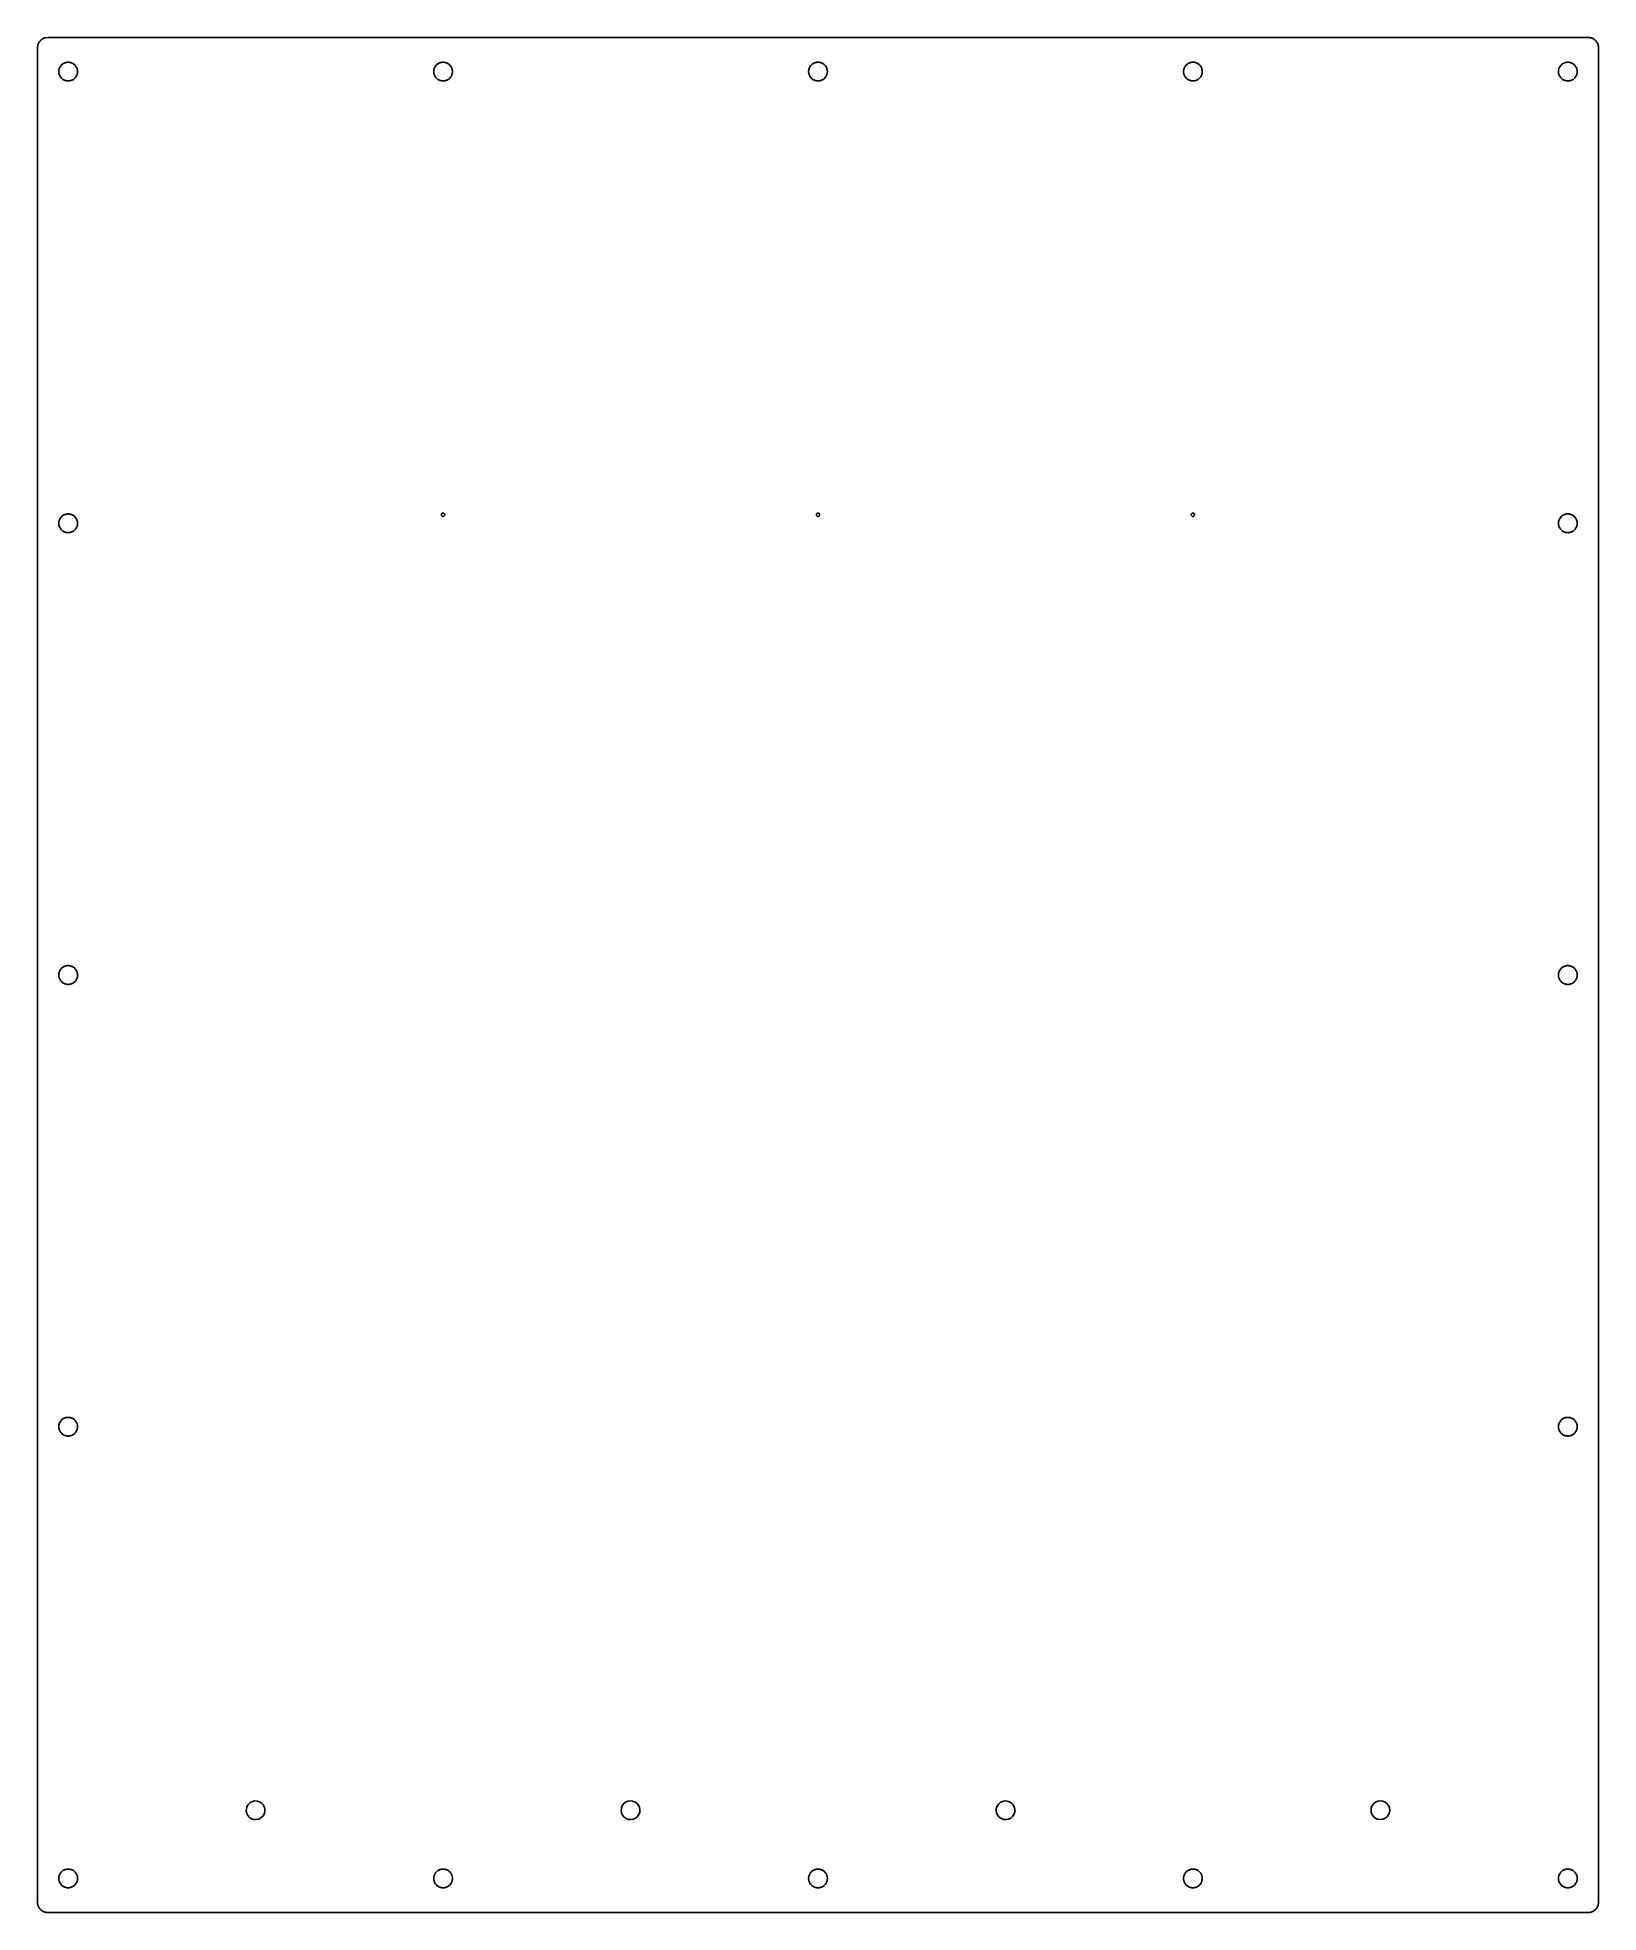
# Model space of a CAD drawing. Extents: x -168 to 290, y -396 to 154.
import ezdxf

# ---------------------------------------------------------------- set-up
doc = ezdxf.new("R2010")
doc.units = 0
doc.layers.get('0').update_dxf_attribs({"linetype": 'CONTINUOUS'})

msp = doc.modelspace()

# ---------------------------------------------------------------- linework, layer by layer
for p, q in [((-166.16, 153.95), (-165.98, 154.05)), ((-165.98, 154.05), (-165.8, 154.14)), ((-165.8, 154.14), (-165.61, 154.21)), ((-165.61, 154.21), (-165.41, 154.27)), ((-165.41, 154.27), (-164.6, 154.38)), ((-162.32, 154.38), (-164.6, 154.38)), ((287.4, 154.38), (-162.32, 154.38)), ((287.81, 154.36), (287.4, 154.38)), ((288.01, 154.32), (287.81, 154.36)), ((288.21, 154.27), (288.01, 154.32)), ((288.4, 154.21), (288.21, 154.27)), ((288.59, 154.14), (288.4, 154.21)), ((288.78, 154.05), (288.59, 154.14)), ((288.96, 153.95), (288.78, 154.05)), ((-167.6, 151.38), (-167.49, 152.19)), ((-167.6, -392.62), (-167.6, 151.38)), ((-167.49, 152.19), (-167.43, 152.39)), ((-167.43, 152.39), (-167.35, 152.58)), ((-167.35, 152.58), (-167.27, 152.76)), ((-167.27, 152.76), (-167.17, 152.94)), ((-167.17, 152.94), (-167.05, 153.11)), ((-167.05, 153.11), (-166.93, 153.28)), ((-166.93, 153.28), (-166.8, 153.43)), ((-166.8, 153.43), (-166.65, 153.58)), ((-166.65, 153.58), (-166.5, 153.71)), ((-166.5, 153.71), (-166.33, 153.83)), ((-166.33, 153.83), (-166.16, 153.95)), ((289.13, 153.83), (288.96, 153.95)), ((289.29, 153.71), (289.13, 153.83)), ((289.45, 153.58), (289.29, 153.71)), ((289.59, 153.43), (289.45, 153.58)), ((289.72, 153.28), (289.59, 153.43)), ((289.85, 153.11), (289.72, 153.28)), ((289.96, 152.94), (289.85, 153.11)), ((290.06, 152.76), (289.96, 152.94)), ((290.15, 152.58), (290.06, 152.76)), ((290.22, 152.39), (290.15, 152.58)), ((290.29, 152.19), (290.22, 152.39)), ((290.33, 151.99), (290.29, 152.19)), ((290.37, 151.79), (290.33, 151.99)), ((290.37, 151.79), (290.4, -392.62)), ((-161.33, 144.74), (-161.35, 144.56)), ((-161.35, 144.56), (-161.35, 144.38)), ((-161.35, 144.38), (-161.35, 144.2)), ((-161.35, 144.2), (-161.33, 144.02)), ((-161.3, 144.92), (-161.33, 144.74)), ((-161.33, 144.02), (-161.3, 143.85)), ((-161.26, 145.1), (-161.3, 144.92)), ((-161.3, 143.85), (-161.26, 143.67)), ((-161.21, 145.27), (-161.26, 145.1)), ((-161.26, 143.67), (-161.21, 143.5)), ((-161.14, 145.44), (-161.21, 145.27)), ((-161.21, 143.5), (-161.14, 143.33)), ((-161.07, 145.6), (-161.14, 145.44)), ((-161.14, 143.33), (-161.07, 143.17)), ((-160.98, 145.76), (-161.07, 145.6)), ((-161.07, 143.17), (-160.98, 143.01)), ((-160.89, 145.91), (-160.98, 145.76)), ((-160.98, 143.01), (-160.89, 142.86)), ((-160.78, 146.06), (-160.89, 145.91)), ((-160.67, 146.2), (-160.78, 146.06)), ((-160.55, 146.33), (-160.67, 146.2)), ((-160.42, 146.45), (-160.55, 146.33)), ((-160.28, 146.57), (-160.42, 146.45)), ((-160.13, 146.67), (-160.28, 146.57)), ((-159.98, 146.77), (-160.13, 146.67)), ((-159.82, 146.85), (-159.98, 146.77)), ((-159.65, 146.92), (-159.82, 146.85)), ((-159.49, 146.99), (-159.65, 146.92)), ((-159.31, 147.04), (-159.49, 146.99)), ((-159.14, 147.08), (-159.31, 147.04)), ((-158.96, 147.11), (-159.14, 147.08)), ((-158.78, 147.13), (-158.96, 147.11)), ((-158.6, 147.13), (-158.78, 147.13)), ((-158.42, 147.13), (-158.6, 147.13)), ((-158.24, 147.11), (-158.42, 147.13)), ((-158.07, 147.08), (-158.24, 147.11)), ((-157.89, 147.04), (-158.07, 147.08)), ((-157.72, 146.99), (-157.89, 147.04)), ((-157.55, 146.92), (-157.72, 146.99)), ((-157.39, 146.85), (-157.55, 146.92)), ((-157.23, 146.77), (-157.39, 146.85)), ((-157.07, 146.67), (-157.23, 146.77)), ((-156.93, 146.57), (-157.07, 146.67)), ((-156.79, 146.45), (-156.93, 146.57)), ((-156.66, 146.33), (-156.79, 146.45)), ((-156.53, 146.2), (-156.66, 146.33)), ((-156.42, 146.06), (-156.53, 146.2)), ((-156.32, 145.91), (-156.42, 146.06)), ((-156.22, 145.76), (-156.32, 145.91)), ((-156.32, 142.86), (-156.22, 143.01)), ((-156.14, 145.6), (-156.22, 145.76)), ((-156.22, 143.01), (-156.14, 143.17)), ((-156.06, 145.44), (-156.14, 145.6)), ((-156.14, 143.17), (-156.06, 143.33)), ((-156, 145.27), (-156.06, 145.44)), ((-156.06, 143.33), (-156, 143.5)), ((-155.95, 145.1), (-156, 145.27)), ((-156, 143.5), (-155.95, 143.67)), ((-155.91, 144.92), (-155.95, 145.1)), ((-155.95, 143.67), (-155.91, 143.85)), ((-155.88, 144.74), (-155.91, 144.92)), ((-155.91, 143.85), (-155.88, 144.02)), ((-155.86, 144.56), (-155.88, 144.74)), ((-155.88, 144.02), (-155.86, 144.2)), ((-155.85, 144.38), (-155.86, 144.56)), ((-155.86, 144.2), (-155.85, 144.38)), ((-51.33, 144.74), (-51.35, 144.56)), ((-51.35, 144.56), (-51.35, 144.38)), ((-51.35, 144.38), (-51.35, 144.2)), ((-51.35, 144.2), (-51.33, 144.02)), ((-51.3, 144.92), (-51.33, 144.74)), ((-51.33, 144.02), (-51.3, 143.85)), ((-51.26, 145.1), (-51.3, 144.92)), ((-51.3, 143.85), (-51.26, 143.67)), ((-51.21, 145.27), (-51.26, 145.1)), ((-51.26, 143.67), (-51.21, 143.5)), ((-51.14, 145.44), (-51.21, 145.27)), ((-51.21, 143.5), (-51.14, 143.33)), ((-51.07, 145.6), (-51.14, 145.44)), ((-51.14, 143.33), (-51.07, 143.17)), ((-50.98, 145.76), (-51.07, 145.6)), ((-51.07, 143.17), (-50.98, 143.01)), ((-50.89, 145.91), (-50.98, 145.76)), ((-50.98, 143.01), (-50.89, 142.86)), ((-50.78, 146.06), (-50.89, 145.91)), ((-50.67, 146.2), (-50.78, 146.06)), ((-50.55, 146.33), (-50.67, 146.2)), ((-50.42, 146.45), (-50.55, 146.33)), ((-50.28, 146.57), (-50.42, 146.45)), ((-50.13, 146.67), (-50.28, 146.57)), ((-49.98, 146.77), (-50.13, 146.67)), ((-49.82, 146.85), (-49.98, 146.77)), ((-49.65, 146.92), (-49.82, 146.85)), ((-49.49, 146.99), (-49.65, 146.92)), ((-49.31, 147.04), (-49.49, 146.99)), ((-49.14, 147.08), (-49.31, 147.04)), ((-48.96, 147.11), (-49.14, 147.08)), ((-48.78, 147.13), (-48.96, 147.11)), ((-48.6, 147.13), (-48.78, 147.13)), ((-48.42, 147.13), (-48.6, 147.13)), ((-48.24, 147.11), (-48.42, 147.13)), ((-48.07, 147.08), (-48.24, 147.11)), ((-47.89, 147.04), (-48.07, 147.08)), ((-47.72, 146.99), (-47.89, 147.04)), ((-47.55, 146.92), (-47.72, 146.99)), ((-47.39, 146.85), (-47.55, 146.92)), ((-47.23, 146.77), (-47.39, 146.85)), ((-47.07, 146.67), (-47.23, 146.77)), ((-46.93, 146.57), (-47.07, 146.67)), ((-46.79, 146.45), (-46.93, 146.57)), ((-46.66, 146.33), (-46.79, 146.45)), ((-46.53, 146.2), (-46.66, 146.33)), ((-46.42, 146.06), (-46.53, 146.2)), ((-46.32, 145.91), (-46.42, 146.06)), ((-46.22, 145.76), (-46.32, 145.91)), ((-46.32, 142.86), (-46.22, 143.01)), ((-46.14, 145.6), (-46.22, 145.76)), ((-46.22, 143.01), (-46.14, 143.17)), ((-46.06, 145.44), (-46.14, 145.6)), ((-46.14, 143.17), (-46.06, 143.33)), ((-46, 145.27), (-46.06, 145.44)), ((-46.06, 143.33), (-46, 143.5)), ((-45.95, 145.1), (-46, 145.27)), ((-46, 143.5), (-45.95, 143.67)), ((-45.91, 144.92), (-45.95, 145.1)), ((-45.95, 143.67), (-45.91, 143.85)), ((-45.88, 144.74), (-45.91, 144.92)), ((-45.91, 143.85), (-45.88, 144.02)), ((-45.86, 144.56), (-45.88, 144.74)), ((-45.88, 144.02), (-45.86, 144.2)), ((-45.85, 144.38), (-45.86, 144.56)), ((-45.86, 144.2), (-45.85, 144.38)), ((58.67, 144.74), (58.65, 144.56)), ((58.65, 144.56), (58.65, 144.38)), ((58.65, 144.38), (58.65, 144.2)), ((58.65, 144.2), (58.67, 144.02)), ((58.7, 144.92), (58.67, 144.74)), ((58.67, 144.02), (58.7, 143.85)), ((58.74, 145.1), (58.7, 144.92)), ((58.7, 143.85), (58.74, 143.67)), ((58.79, 145.27), (58.74, 145.1)), ((58.74, 143.67), (58.79, 143.5)), ((58.86, 145.44), (58.79, 145.27)), ((58.79, 143.5), (58.86, 143.33)), ((58.93, 145.6), (58.86, 145.44)), ((58.86, 143.33), (58.93, 143.17)), ((59.02, 145.76), (58.93, 145.6)), ((58.93, 143.17), (59.02, 143.01)), ((59.11, 145.91), (59.02, 145.76)), ((59.02, 143.01), (59.11, 142.86)), ((59.22, 146.06), (59.11, 145.91)), ((59.33, 146.2), (59.22, 146.06)), ((59.45, 146.33), (59.33, 146.2)), ((59.58, 146.45), (59.45, 146.33)), ((59.72, 146.57), (59.58, 146.45)), ((59.87, 146.67), (59.72, 146.57)), ((60.02, 146.77), (59.87, 146.67)), ((60.18, 146.85), (60.02, 146.77)), ((60.35, 146.92), (60.18, 146.85)), ((60.51, 146.99), (60.35, 146.92)), ((60.69, 147.04), (60.51, 146.99)), ((60.86, 147.08), (60.69, 147.04)), ((61.04, 147.11), (60.86, 147.08)), ((61.22, 147.13), (61.04, 147.11)), ((61.4, 147.13), (61.22, 147.13)), ((61.58, 147.13), (61.4, 147.13)), ((61.76, 147.11), (61.58, 147.13)), ((61.93, 147.08), (61.76, 147.11)), ((62.11, 147.04), (61.93, 147.08)), ((62.28, 146.99), (62.11, 147.04)), ((62.45, 146.92), (62.28, 146.99)), ((62.61, 146.85), (62.45, 146.92)), ((62.77, 146.77), (62.61, 146.85)), ((62.93, 146.67), (62.77, 146.77)), ((63.07, 146.57), (62.93, 146.67)), ((63.21, 146.45), (63.07, 146.57)), ((63.34, 146.33), (63.21, 146.45)), ((63.47, 146.2), (63.34, 146.33)), ((63.58, 146.06), (63.47, 146.2)), ((63.68, 145.91), (63.58, 146.06)), ((63.78, 145.76), (63.68, 145.91)), ((63.68, 142.86), (63.78, 143.01)), ((63.86, 145.6), (63.78, 145.76)), ((63.78, 143.01), (63.86, 143.17)), ((63.94, 145.44), (63.86, 145.6)), ((63.86, 143.17), (63.94, 143.33)), ((64, 145.27), (63.94, 145.44)), ((63.94, 143.33), (64, 143.5)), ((64.05, 145.1), (64, 145.27)), ((64, 143.5), (64.05, 143.67)), ((64.09, 144.92), (64.05, 145.1)), ((64.05, 143.67), (64.09, 143.85)), ((64.12, 144.74), (64.09, 144.92)), ((64.09, 143.85), (64.12, 144.02)), ((64.14, 144.56), (64.12, 144.74)), ((64.12, 144.02), (64.14, 144.2)), ((64.15, 144.38), (64.14, 144.56)), ((64.14, 144.2), (64.15, 144.38)), ((168.67, 144.74), (168.65, 144.56)), ((168.65, 144.56), (168.65, 144.38)), ((168.65, 144.38), (168.65, 144.2)), ((168.65, 144.2), (168.67, 144.02)), ((168.7, 144.92), (168.67, 144.74)), ((168.67, 144.02), (168.7, 143.85)), ((168.74, 145.1), (168.7, 144.92)), ((168.7, 143.85), (168.74, 143.67)), ((168.79, 145.27), (168.74, 145.1)), ((168.74, 143.67), (168.79, 143.5)), ((168.86, 145.44), (168.79, 145.27)), ((168.79, 143.5), (168.86, 143.33)), ((168.93, 145.6), (168.86, 145.44)), ((168.86, 143.33), (168.93, 143.17)), ((169.02, 145.76), (168.93, 145.6)), ((168.93, 143.17), (169.02, 143.01)), ((169.11, 145.91), (169.02, 145.76)), ((169.02, 143.01), (169.11, 142.86)), ((169.22, 146.06), (169.11, 145.91)), ((169.33, 146.2), (169.22, 146.06)), ((169.45, 146.33), (169.33, 146.2)), ((169.58, 146.45), (169.45, 146.33)), ((169.72, 146.57), (169.58, 146.45)), ((169.87, 146.67), (169.72, 146.57)), ((170.02, 146.77), (169.87, 146.67)), ((170.18, 146.85), (170.02, 146.77)), ((170.35, 146.92), (170.18, 146.85)), ((170.51, 146.99), (170.35, 146.92)), ((170.69, 147.04), (170.51, 146.99)), ((170.86, 147.08), (170.69, 147.04)), ((171.04, 147.11), (170.86, 147.08)), ((171.22, 147.13), (171.04, 147.11)), ((171.4, 147.13), (171.22, 147.13)), ((171.58, 147.13), (171.4, 147.13)), ((171.76, 147.11), (171.58, 147.13)), ((171.93, 147.08), (171.76, 147.11)), ((172.11, 147.04), (171.93, 147.08)), ((172.28, 146.99), (172.11, 147.04)), ((172.45, 146.92), (172.28, 146.99)), ((172.61, 146.85), (172.45, 146.92)), ((172.77, 146.77), (172.61, 146.85)), ((172.93, 146.67), (172.77, 146.77)), ((173.07, 146.57), (172.93, 146.67)), ((173.21, 146.45), (173.07, 146.57)), ((173.34, 146.33), (173.21, 146.45)), ((173.47, 146.2), (173.34, 146.33)), ((173.58, 146.06), (173.47, 146.2)), ((173.68, 145.91), (173.58, 146.06)), ((173.78, 145.76), (173.68, 145.91)), ((173.68, 142.86), (173.78, 143.01)), ((173.86, 145.6), (173.78, 145.76)), ((173.78, 143.01), (173.86, 143.17)), ((173.94, 145.44), (173.86, 145.6)), ((173.86, 143.17), (173.94, 143.33)), ((174, 145.27), (173.94, 145.44)), ((173.94, 143.33), (174, 143.5)), ((174.05, 145.1), (174, 145.27)), ((174, 143.5), (174.05, 143.67)), ((174.09, 144.92), (174.05, 145.1)), ((174.05, 143.67), (174.09, 143.85)), ((174.12, 144.74), (174.09, 144.92)), ((174.09, 143.85), (174.12, 144.02)), ((174.14, 144.56), (174.12, 144.74)), ((174.12, 144.02), (174.14, 144.2)), ((174.15, 144.38), (174.14, 144.56)), ((174.14, 144.2), (174.15, 144.38)), ((278.67, 144.74), (278.65, 144.56)), ((278.65, 144.56), (278.65, 144.38)), ((278.65, 144.38), (278.65, 144.2)), ((278.65, 144.2), (278.67, 144.02)), ((278.7, 144.92), (278.67, 144.74)), ((278.67, 144.02), (278.7, 143.85)), ((278.74, 145.1), (278.7, 144.92)), ((278.7, 143.85), (278.74, 143.67)), ((278.79, 145.27), (278.74, 145.1)), ((278.74, 143.67), (278.79, 143.5)), ((278.86, 145.44), (278.79, 145.27)), ((278.79, 143.5), (278.86, 143.33)), ((278.93, 145.6), (278.86, 145.44)), ((278.86, 143.33), (278.93, 143.17)), ((279.02, 145.76), (278.93, 145.6)), ((278.93, 143.17), (279.02, 143.01)), ((279.11, 145.91), (279.02, 145.76)), ((279.02, 143.01), (279.11, 142.86)), ((279.22, 146.06), (279.11, 145.91)), ((279.33, 146.2), (279.22, 146.06)), ((279.45, 146.33), (279.33, 146.2)), ((279.58, 146.45), (279.45, 146.33)), ((279.72, 146.57), (279.58, 146.45)), ((279.87, 146.67), (279.72, 146.57)), ((280.02, 146.77), (279.87, 146.67)), ((280.18, 146.85), (280.02, 146.77)), ((280.35, 146.92), (280.18, 146.85)), ((280.51, 146.99), (280.35, 146.92)), ((280.69, 147.04), (280.51, 146.99)), ((280.86, 147.08), (280.69, 147.04)), ((281.04, 147.11), (280.86, 147.08)), ((281.22, 147.13), (281.04, 147.11)), ((281.4, 147.13), (281.22, 147.13)), ((281.58, 147.13), (281.4, 147.13)), ((281.76, 147.11), (281.58, 147.13)), ((281.93, 147.08), (281.76, 147.11)), ((282.11, 147.04), (281.93, 147.08)), ((282.28, 146.99), (282.11, 147.04)), ((282.45, 146.92), (282.28, 146.99)), ((282.61, 146.85), (282.45, 146.92)), ((282.77, 146.77), (282.61, 146.85)), ((282.93, 146.67), (282.77, 146.77)), ((283.07, 146.57), (282.93, 146.67)), ((283.21, 146.45), (283.07, 146.57)), ((283.34, 146.33), (283.21, 146.45)), ((283.47, 146.2), (283.34, 146.33)), ((283.58, 146.06), (283.47, 146.2)), ((283.68, 145.91), (283.58, 146.06)), ((283.78, 145.76), (283.68, 145.91)), ((283.68, 142.86), (283.78, 143.01)), ((283.86, 145.6), (283.78, 145.76)), ((283.78, 143.01), (283.86, 143.17)), ((283.94, 145.44), (283.86, 145.6)), ((283.86, 143.17), (283.94, 143.33)), ((284, 145.27), (283.94, 145.44)), ((283.94, 143.33), (284, 143.5)), ((284.05, 145.1), (284, 145.27)), ((284, 143.5), (284.05, 143.67)), ((284.09, 144.92), (284.05, 145.1)), ((284.05, 143.67), (284.09, 143.85)), ((284.12, 144.74), (284.09, 144.92)), ((284.09, 143.85), (284.12, 144.02)), ((284.14, 144.56), (284.12, 144.74)), ((284.12, 144.02), (284.14, 144.2)), ((284.15, 144.38), (284.14, 144.56)), ((284.14, 144.2), (284.15, 144.38)), ((-160.89, 142.86), (-160.78, 142.71)), ((-160.78, 142.71), (-160.67, 142.57)), ((-160.67, 142.57), (-160.55, 142.44)), ((-160.55, 142.44), (-160.42, 142.32)), ((-160.42, 142.32), (-160.28, 142.2)), ((-160.28, 142.2), (-160.13, 142.1)), ((-160.13, 142.1), (-159.98, 142)), ((-159.98, 142), (-159.82, 141.92)), ((-159.82, 141.92), (-159.65, 141.84)), ((-159.65, 141.84), (-159.49, 141.78)), ((-159.49, 141.78), (-159.31, 141.73)), ((-159.31, 141.73), (-159.14, 141.69)), ((-159.14, 141.69), (-158.96, 141.66)), ((-158.96, 141.66), (-158.78, 141.64)), ((-158.78, 141.64), (-158.6, 141.63)), ((-158.6, 141.63), (-158.42, 141.64)), ((-158.42, 141.64), (-158.24, 141.66)), ((-158.24, 141.66), (-158.07, 141.69)), ((-158.07, 141.69), (-157.89, 141.73)), ((-157.89, 141.73), (-157.72, 141.78)), ((-157.72, 141.78), (-157.55, 141.84)), ((-157.55, 141.84), (-157.39, 141.92)), ((-157.39, 141.92), (-157.23, 142)), ((-157.23, 142), (-157.07, 142.1)), ((-157.07, 142.1), (-156.93, 142.2)), ((-156.93, 142.2), (-156.79, 142.32)), ((-156.79, 142.32), (-156.66, 142.44)), ((-156.66, 142.44), (-156.53, 142.57)), ((-156.53, 142.57), (-156.42, 142.71)), ((-156.42, 142.71), (-156.32, 142.86)), ((-50.89, 142.86), (-50.78, 142.71)), ((-50.78, 142.71), (-50.67, 142.57)), ((-50.67, 142.57), (-50.55, 142.44)), ((-50.55, 142.44), (-50.42, 142.32)), ((-50.42, 142.32), (-50.28, 142.2)), ((-50.28, 142.2), (-50.13, 142.1)), ((-50.13, 142.1), (-49.98, 142)), ((-49.98, 142), (-49.82, 141.92)), ((-49.82, 141.92), (-49.65, 141.84)), ((-49.65, 141.84), (-49.49, 141.78)), ((-49.49, 141.78), (-49.31, 141.73)), ((-49.31, 141.73), (-49.14, 141.69)), ((-49.14, 141.69), (-48.96, 141.66)), ((-48.96, 141.66), (-48.78, 141.64)), ((-48.78, 141.64), (-48.6, 141.63)), ((-48.6, 141.63), (-48.42, 141.64)), ((-48.42, 141.64), (-48.24, 141.66)), ((-48.24, 141.66), (-48.07, 141.69)), ((-48.07, 141.69), (-47.89, 141.73)), ((-47.89, 141.73), (-47.72, 141.78)), ((-47.72, 141.78), (-47.55, 141.84)), ((-47.55, 141.84), (-47.39, 141.92)), ((-47.39, 141.92), (-47.23, 142)), ((-47.23, 142), (-47.07, 142.1)), ((-47.07, 142.1), (-46.93, 142.2)), ((-46.93, 142.2), (-46.79, 142.32)), ((-46.79, 142.32), (-46.66, 142.44)), ((-46.66, 142.44), (-46.53, 142.57)), ((-46.53, 142.57), (-46.42, 142.71)), ((-46.42, 142.71), (-46.32, 142.86)), ((59.11, 142.86), (59.22, 142.71)), ((59.22, 142.71), (59.33, 142.57)), ((59.33, 142.57), (59.45, 142.44)), ((59.45, 142.44), (59.58, 142.32)), ((59.58, 142.32), (59.72, 142.2)), ((59.72, 142.2), (59.87, 142.1)), ((59.87, 142.1), (60.02, 142)), ((60.02, 142), (60.18, 141.92)), ((60.18, 141.92), (60.35, 141.84)), ((60.35, 141.84), (60.51, 141.78)), ((60.51, 141.78), (60.69, 141.73)), ((60.69, 141.73), (60.86, 141.69)), ((60.86, 141.69), (61.04, 141.66)), ((61.04, 141.66), (61.22, 141.64)), ((61.22, 141.64), (61.4, 141.63)), ((61.4, 141.63), (61.58, 141.64)), ((61.58, 141.64), (61.76, 141.66)), ((61.76, 141.66), (61.93, 141.69)), ((61.93, 141.69), (62.11, 141.73)), ((62.11, 141.73), (62.28, 141.78)), ((62.28, 141.78), (62.45, 141.84)), ((62.45, 141.84), (62.61, 141.92)), ((62.61, 141.92), (62.77, 142)), ((62.77, 142), (62.93, 142.1)), ((62.93, 142.1), (63.07, 142.2)), ((63.07, 142.2), (63.21, 142.32)), ((63.21, 142.32), (63.34, 142.44)), ((63.34, 142.44), (63.47, 142.57)), ((63.47, 142.57), (63.58, 142.71)), ((63.58, 142.71), (63.68, 142.86)), ((169.11, 142.86), (169.22, 142.71)), ((169.22, 142.71), (169.33, 142.57)), ((169.33, 142.57), (169.45, 142.44)), ((169.45, 142.44), (169.58, 142.32)), ((169.58, 142.32), (169.72, 142.2)), ((169.72, 142.2), (169.87, 142.1)), ((169.87, 142.1), (170.02, 142)), ((170.02, 142), (170.18, 141.92)), ((170.18, 141.92), (170.35, 141.84)), ((170.35, 141.84), (170.51, 141.78)), ((170.51, 141.78), (170.69, 141.73)), ((170.69, 141.73), (170.86, 141.69)), ((170.86, 141.69), (171.04, 141.66)), ((171.04, 141.66), (171.22, 141.64)), ((171.22, 141.64), (171.4, 141.63)), ((171.4, 141.63), (171.58, 141.64)), ((171.58, 141.64), (171.76, 141.66)), ((171.76, 141.66), (171.93, 141.69)), ((171.93, 141.69), (172.11, 141.73)), ((172.11, 141.73), (172.28, 141.78)), ((172.28, 141.78), (172.45, 141.84)), ((172.45, 141.84), (172.61, 141.92)), ((172.61, 141.92), (172.77, 142)), ((172.77, 142), (172.93, 142.1)), ((172.93, 142.1), (173.07, 142.2)), ((173.07, 142.2), (173.21, 142.32)), ((173.21, 142.32), (173.34, 142.44)), ((173.34, 142.44), (173.47, 142.57)), ((173.47, 142.57), (173.58, 142.71)), ((173.58, 142.71), (173.68, 142.86)), ((279.11, 142.86), (279.22, 142.71)), ((279.22, 142.71), (279.33, 142.57)), ((279.33, 142.57), (279.45, 142.44)), ((279.45, 142.44), (279.58, 142.32)), ((279.58, 142.32), (279.72, 142.2)), ((279.72, 142.2), (279.87, 142.1)), ((279.87, 142.1), (280.02, 142)), ((280.02, 142), (280.18, 141.92)), ((280.18, 141.92), (280.35, 141.84)), ((280.35, 141.84), (280.51, 141.78)), ((280.51, 141.78), (280.69, 141.73)), ((280.69, 141.73), (280.86, 141.69)), ((280.86, 141.69), (281.04, 141.66)), ((281.04, 141.66), (281.22, 141.64)), ((281.22, 141.64), (281.4, 141.63)), ((281.4, 141.63), (281.58, 141.64)), ((281.58, 141.64), (281.76, 141.66)), ((281.76, 141.66), (281.93, 141.69)), ((281.93, 141.69), (282.11, 141.73)), ((282.11, 141.73), (282.28, 141.78)), ((282.28, 141.78), (282.45, 141.84)), ((282.45, 141.84), (282.61, 141.92)), ((282.61, 141.92), (282.77, 142)), ((282.77, 142), (282.93, 142.1)), ((282.93, 142.1), (283.07, 142.2)), ((283.07, 142.2), (283.21, 142.32)), ((283.21, 142.32), (283.34, 142.44)), ((283.34, 142.44), (283.47, 142.57)), ((283.47, 142.57), (283.58, 142.71)), ((283.58, 142.71), (283.68, 142.86)), ((-161.33, 12.24), (-161.35, 12.06)), ((-161.35, 12.06), (-161.35, 11.88)), ((-161.35, 11.88), (-161.35, 11.7)), ((-161.35, 11.7), (-161.33, 11.52)), ((-161.3, 12.42), (-161.33, 12.24)), ((-161.33, 11.52), (-161.3, 11.35)), ((-161.26, 12.6), (-161.3, 12.42)), ((-161.3, 11.35), (-161.26, 11.17)), ((-161.21, 12.77), (-161.26, 12.6)), ((-161.26, 11.17), (-161.21, 11)), ((-161.14, 12.94), (-161.21, 12.77)), ((-161.07, 13.1), (-161.14, 12.94)), ((-160.98, 13.26), (-161.07, 13.1)), ((-160.89, 13.41), (-160.98, 13.26)), ((-160.78, 13.56), (-160.89, 13.41)), ((-160.67, 13.7), (-160.78, 13.56)), ((-160.55, 13.83), (-160.67, 13.7)), ((-160.42, 13.95), (-160.55, 13.83)), ((-160.28, 14.07), (-160.42, 13.95)), ((-160.13, 14.17), (-160.28, 14.07)), ((-159.98, 14.27), (-160.13, 14.17)), ((-159.82, 14.35), (-159.98, 14.27)), ((-159.65, 14.42), (-159.82, 14.35)), ((-159.49, 14.49), (-159.65, 14.42)), ((-159.31, 14.54), (-159.49, 14.49)), ((-159.14, 14.58), (-159.31, 14.54)), ((-158.96, 14.61), (-159.14, 14.58)), ((-158.78, 14.63), (-158.96, 14.61)), ((-158.6, 14.63), (-158.78, 14.63)), ((-158.42, 14.63), (-158.6, 14.63)), ((-158.24, 14.61), (-158.42, 14.63)), ((-158.07, 14.58), (-158.24, 14.61)), ((-157.89, 14.54), (-158.07, 14.58)), ((-157.72, 14.49), (-157.89, 14.54)), ((-157.55, 14.42), (-157.72, 14.49)), ((-157.39, 14.35), (-157.55, 14.42)), ((-157.23, 14.27), (-157.39, 14.35)), ((-157.07, 14.17), (-157.23, 14.27)), ((-156.93, 14.07), (-157.07, 14.17)), ((-156.79, 13.95), (-156.93, 14.07)), ((-156.66, 13.83), (-156.79, 13.95)), ((-156.53, 13.7), (-156.66, 13.83)), ((-156.42, 13.56), (-156.53, 13.7)), ((-156.32, 13.41), (-156.42, 13.56)), ((-156.22, 13.26), (-156.32, 13.41)), ((-156.14, 13.1), (-156.22, 13.26)), ((-156.06, 12.94), (-156.14, 13.1)), ((-156, 12.77), (-156.06, 12.94)), ((-155.95, 12.6), (-156, 12.77)), ((-156, 11), (-155.95, 11.17)), ((-155.91, 12.42), (-155.95, 12.6)), ((-155.95, 11.17), (-155.91, 11.35)), ((-155.88, 12.24), (-155.91, 12.42)), ((-155.91, 11.35), (-155.88, 11.52)), ((-155.86, 12.06), (-155.88, 12.24)), ((-155.88, 11.52), (-155.86, 11.7)), ((-155.85, 11.88), (-155.86, 12.06)), ((-155.86, 11.7), (-155.85, 11.88)), ((-49.09, 14.51), (-49.1, 14.38)), ((-49.1, 14.38), (-49.09, 14.25)), ((-49.04, 14.63), (-49.09, 14.51)), ((-49.09, 14.25), (-49.04, 14.13)), ((-48.96, 14.74), (-49.04, 14.63)), ((-49.04, 14.13), (-48.96, 14.03)), ((-48.85, 14.82), (-48.96, 14.74)), ((-48.96, 14.03), (-48.85, 13.95)), ((-48.73, 14.87), (-48.85, 14.82)), ((-48.85, 13.95), (-48.73, 13.9)), ((-48.6, 14.88), (-48.73, 14.87)), ((-48.73, 13.9), (-48.6, 13.88)), ((-48.47, 14.87), (-48.6, 14.88)), ((-48.6, 13.88), (-48.47, 13.9)), ((-48.35, 14.82), (-48.47, 14.87)), ((-48.47, 13.9), (-48.35, 13.95)), ((-48.25, 14.74), (-48.35, 14.82)), ((-48.35, 13.95), (-48.25, 14.03)), ((-48.17, 14.63), (-48.25, 14.74)), ((-48.25, 14.03), (-48.17, 14.13)), ((-48.12, 14.51), (-48.17, 14.63)), ((-48.17, 14.13), (-48.12, 14.25)), ((-48.1, 14.38), (-48.12, 14.51)), ((-48.12, 14.25), (-48.1, 14.38)), ((60.91, 14.51), (60.9, 14.38)), ((60.9, 14.38), (60.91, 14.25)), ((60.96, 14.63), (60.91, 14.51)), ((60.91, 14.25), (60.96, 14.13)), ((61.04, 14.74), (60.96, 14.63)), ((60.96, 14.13), (61.04, 14.03)), ((61.15, 14.82), (61.04, 14.74)), ((61.04, 14.03), (61.15, 13.95)), ((61.27, 14.87), (61.15, 14.82)), ((61.15, 13.95), (61.27, 13.9)), ((61.4, 14.88), (61.27, 14.87)), ((61.27, 13.9), (61.4, 13.88)), ((61.53, 14.87), (61.4, 14.88)), ((61.4, 13.88), (61.53, 13.9)), ((61.65, 14.82), (61.53, 14.87)), ((61.53, 13.9), (61.65, 13.95)), ((61.75, 14.74), (61.65, 14.82)), ((61.65, 13.95), (61.75, 14.03)), ((61.83, 14.63), (61.75, 14.74)), ((61.75, 14.03), (61.83, 14.13)), ((61.88, 14.51), (61.83, 14.63)), ((61.83, 14.13), (61.88, 14.25)), ((61.9, 14.38), (61.88, 14.51)), ((61.88, 14.25), (61.9, 14.38)), ((170.91, 14.51), (170.9, 14.38)), ((170.9, 14.38), (170.91, 14.25)), ((170.96, 14.63), (170.91, 14.51)), ((170.91, 14.25), (170.96, 14.13)), ((171.04, 14.74), (170.96, 14.63)), ((170.96, 14.13), (171.04, 14.03)), ((171.15, 14.82), (171.04, 14.74)), ((171.04, 14.03), (171.15, 13.95)), ((171.27, 14.87), (171.15, 14.82)), ((171.15, 13.95), (171.27, 13.9)), ((171.4, 14.88), (171.27, 14.87)), ((171.27, 13.9), (171.4, 13.88)), ((171.53, 14.87), (171.4, 14.88)), ((171.4, 13.88), (171.53, 13.9)), ((171.65, 14.82), (171.53, 14.87)), ((171.53, 13.9), (171.65, 13.95)), ((171.75, 14.74), (171.65, 14.82)), ((171.65, 13.95), (171.75, 14.03)), ((171.83, 14.63), (171.75, 14.74)), ((171.75, 14.03), (171.83, 14.13)), ((171.88, 14.51), (171.83, 14.63)), ((171.83, 14.13), (171.88, 14.25)), ((171.9, 14.38), (171.88, 14.51)), ((171.88, 14.25), (171.9, 14.38)), ((278.67, 12.24), (278.65, 12.06)), ((278.65, 12.06), (278.65, 11.88)), ((278.65, 11.88), (278.65, 11.7)), ((278.65, 11.7), (278.67, 11.52)), ((278.7, 12.42), (278.67, 12.24)), ((278.67, 11.52), (278.7, 11.35)), ((278.74, 12.6), (278.7, 12.42)), ((278.7, 11.35), (278.74, 11.17)), ((278.79, 12.77), (278.74, 12.6)), ((278.74, 11.17), (278.79, 11)), ((278.86, 12.94), (278.79, 12.77)), ((278.93, 13.1), (278.86, 12.94)), ((279.02, 13.26), (278.93, 13.1)), ((279.11, 13.41), (279.02, 13.26)), ((279.22, 13.56), (279.11, 13.41)), ((279.33, 13.7), (279.22, 13.56)), ((279.45, 13.83), (279.33, 13.7)), ((279.58, 13.95), (279.45, 13.83)), ((279.72, 14.07), (279.58, 13.95)), ((279.87, 14.17), (279.72, 14.07)), ((280.02, 14.27), (279.87, 14.17)), ((280.18, 14.35), (280.02, 14.27)), ((280.35, 14.42), (280.18, 14.35)), ((280.51, 14.49), (280.35, 14.42)), ((280.69, 14.54), (280.51, 14.49)), ((280.86, 14.58), (280.69, 14.54)), ((281.04, 14.61), (280.86, 14.58)), ((281.22, 14.63), (281.04, 14.61)), ((281.4, 14.63), (281.22, 14.63)), ((281.58, 14.63), (281.4, 14.63)), ((281.76, 14.61), (281.58, 14.63)), ((281.93, 14.58), (281.76, 14.61)), ((282.11, 14.54), (281.93, 14.58)), ((282.28, 14.49), (282.11, 14.54)), ((282.45, 14.42), (282.28, 14.49)), ((282.61, 14.35), (282.45, 14.42)), ((282.77, 14.27), (282.61, 14.35)), ((282.93, 14.17), (282.77, 14.27)), ((283.07, 14.07), (282.93, 14.17)), ((283.21, 13.95), (283.07, 14.07)), ((283.34, 13.83), (283.21, 13.95)), ((283.47, 13.7), (283.34, 13.83)), ((283.58, 13.56), (283.47, 13.7)), ((283.68, 13.41), (283.58, 13.56)), ((283.78, 13.26), (283.68, 13.41)), ((283.86, 13.1), (283.78, 13.26)), ((283.94, 12.94), (283.86, 13.1)), ((284, 12.77), (283.94, 12.94)), ((284.05, 12.6), (284, 12.77)), ((284, 11), (284.05, 11.17)), ((284.09, 12.42), (284.05, 12.6)), ((284.05, 11.17), (284.09, 11.35)), ((284.12, 12.24), (284.09, 12.42)), ((284.09, 11.35), (284.12, 11.52)), ((284.14, 12.06), (284.12, 12.24)), ((284.12, 11.52), (284.14, 11.7)), ((284.15, 11.88), (284.14, 12.06)), ((284.14, 11.7), (284.15, 11.88)), ((-161.21, 11), (-161.14, 10.83)), ((-161.14, 10.83), (-161.07, 10.67)), ((-161.07, 10.67), (-160.98, 10.51)), ((-160.98, 10.51), (-160.89, 10.36)), ((-160.89, 10.36), (-160.78, 10.21)), ((-160.78, 10.21), (-160.67, 10.07)), ((-160.67, 10.07), (-160.55, 9.94)), ((-160.55, 9.94), (-160.42, 9.82)), ((-160.42, 9.82), (-160.28, 9.7)), ((-160.28, 9.7), (-160.13, 9.6)), ((-160.13, 9.6), (-159.98, 9.5)), ((-159.98, 9.5), (-159.82, 9.42)), ((-159.82, 9.42), (-159.65, 9.34)), ((-159.65, 9.34), (-159.49, 9.28)), ((-159.49, 9.28), (-159.31, 9.23)), ((-159.31, 9.23), (-159.14, 9.19)), ((-159.14, 9.19), (-158.96, 9.16)), ((-158.96, 9.16), (-158.78, 9.14)), ((-158.78, 9.14), (-158.6, 9.13)), ((-158.6, 9.13), (-158.42, 9.14)), ((-158.42, 9.14), (-158.24, 9.16)), ((-158.24, 9.16), (-158.07, 9.19)), ((-158.07, 9.19), (-157.89, 9.23)), ((-157.89, 9.23), (-157.72, 9.28)), ((-157.72, 9.28), (-157.55, 9.34)), ((-157.55, 9.34), (-157.39, 9.42)), ((-157.39, 9.42), (-157.23, 9.5)), ((-157.23, 9.5), (-157.07, 9.6)), ((-157.07, 9.6), (-156.93, 9.7)), ((-156.93, 9.7), (-156.79, 9.82)), ((-156.79, 9.82), (-156.66, 9.94)), ((-156.66, 9.94), (-156.53, 10.07)), ((-156.53, 10.07), (-156.42, 10.21)), ((-156.42, 10.21), (-156.32, 10.36)), ((-156.32, 10.36), (-156.22, 10.51)), ((-156.22, 10.51), (-156.14, 10.67)), ((-156.14, 10.67), (-156.06, 10.83)), ((-156.06, 10.83), (-156, 11)), ((278.79, 11), (278.86, 10.83)), ((278.86, 10.83), (278.93, 10.67)), ((278.93, 10.67), (279.02, 10.51)), ((279.02, 10.51), (279.11, 10.36)), ((279.11, 10.36), (279.22, 10.21)), ((279.22, 10.21), (279.33, 10.07)), ((279.33, 10.07), (279.45, 9.94)), ((279.45, 9.94), (279.58, 9.82)), ((279.58, 9.82), (279.72, 9.7)), ((279.72, 9.7), (279.87, 9.6)), ((279.87, 9.6), (280.02, 9.5)), ((280.02, 9.5), (280.18, 9.42)), ((280.18, 9.42), (280.35, 9.34)), ((280.35, 9.34), (280.51, 9.28)), ((280.51, 9.28), (280.69, 9.23)), ((280.69, 9.23), (280.86, 9.19)), ((280.86, 9.19), (281.04, 9.16)), ((281.04, 9.16), (281.22, 9.14)), ((281.22, 9.14), (281.4, 9.13)), ((281.4, 9.13), (281.58, 9.14)), ((281.58, 9.14), (281.76, 9.16)), ((281.76, 9.16), (281.93, 9.19)), ((281.93, 9.19), (282.11, 9.23)), ((282.11, 9.23), (282.28, 9.28)), ((282.28, 9.28), (282.45, 9.34)), ((282.45, 9.34), (282.61, 9.42)), ((282.61, 9.42), (282.77, 9.5)), ((282.77, 9.5), (282.93, 9.6)), ((282.93, 9.6), (283.07, 9.7)), ((283.07, 9.7), (283.21, 9.82)), ((283.21, 9.82), (283.34, 9.94)), ((283.34, 9.94), (283.47, 10.07)), ((283.47, 10.07), (283.58, 10.21)), ((283.58, 10.21), (283.68, 10.36)), ((283.68, 10.36), (283.78, 10.51)), ((283.78, 10.51), (283.86, 10.67)), ((283.86, 10.67), (283.94, 10.83)), ((283.94, 10.83), (284, 11)), ((-161.33, -120.26), (-161.35, -120.44)), ((-161.35, -120.44), (-161.35, -120.62)), ((-161.35, -120.62), (-161.35, -120.8)), ((-161.35, -120.8), (-161.33, -120.98)), ((-161.3, -120.08), (-161.33, -120.26)), ((-161.33, -120.98), (-161.3, -121.15)), ((-161.26, -119.9), (-161.3, -120.08)), ((-161.21, -119.73), (-161.26, -119.9)), ((-161.14, -119.56), (-161.21, -119.73)), ((-161.07, -119.4), (-161.14, -119.56)), ((-160.98, -119.24), (-161.07, -119.4)), ((-160.89, -119.09), (-160.98, -119.24)), ((-160.78, -118.94), (-160.89, -119.09)), ((-160.67, -118.8), (-160.78, -118.94)), ((-160.55, -118.67), (-160.67, -118.8)), ((-160.42, -118.55), (-160.55, -118.67)), ((-160.28, -118.43), (-160.42, -118.55)), ((-160.13, -118.33), (-160.28, -118.43)), ((-159.98, -118.23), (-160.13, -118.33)), ((-159.82, -118.15), (-159.98, -118.23)), ((-159.65, -118.08), (-159.82, -118.15)), ((-159.49, -118.01), (-159.65, -118.08)), ((-159.31, -117.96), (-159.49, -118.01)), ((-159.14, -117.92), (-159.31, -117.96)), ((-158.96, -117.89), (-159.14, -117.92)), ((-158.78, -117.87), (-158.96, -117.89)), ((-158.6, -117.87), (-158.78, -117.87)), ((-158.42, -117.87), (-158.6, -117.87)), ((-158.24, -117.89), (-158.42, -117.87)), ((-158.07, -117.92), (-158.24, -117.89)), ((-157.89, -117.96), (-158.07, -117.92)), ((-157.72, -118.01), (-157.89, -117.96)), ((-157.55, -118.08), (-157.72, -118.01)), ((-157.39, -118.15), (-157.55, -118.08)), ((-157.23, -118.23), (-157.39, -118.15)), ((-157.07, -118.33), (-157.23, -118.23)), ((-156.93, -118.43), (-157.07, -118.33)), ((-156.79, -118.55), (-156.93, -118.43)), ((-156.66, -118.67), (-156.79, -118.55)), ((-156.53, -118.8), (-156.66, -118.67)), ((-156.42, -118.94), (-156.53, -118.8)), ((-156.32, -119.09), (-156.42, -118.94)), ((-156.22, -119.24), (-156.32, -119.09)), ((-156.14, -119.4), (-156.22, -119.24)), ((-156.06, -119.56), (-156.14, -119.4)), ((-156, -119.73), (-156.06, -119.56)), ((-155.95, -119.9), (-156, -119.73)), ((-155.91, -120.08), (-155.95, -119.9)), ((-155.88, -120.26), (-155.91, -120.08)), ((-155.91, -121.15), (-155.88, -120.98)), ((-155.86, -120.44), (-155.88, -120.26)), ((-155.88, -120.98), (-155.86, -120.8)), ((-155.85, -120.62), (-155.86, -120.44)), ((-155.86, -120.8), (-155.85, -120.62)), ((278.67, -120.26), (278.65, -120.44)), ((278.65, -120.44), (278.65, -120.62)), ((278.65, -120.62), (278.65, -120.8)), ((278.65, -120.8), (278.67, -120.98)), ((278.7, -120.08), (278.67, -120.26)), ((278.67, -120.98), (278.7, -121.15)), ((278.74, -119.9), (278.7, -120.08)), ((278.79, -119.73), (278.74, -119.9)), ((278.86, -119.56), (278.79, -119.73)), ((278.93, -119.4), (278.86, -119.56)), ((279.02, -119.24), (278.93, -119.4)), ((279.11, -119.09), (279.02, -119.24)), ((279.22, -118.94), (279.11, -119.09)), ((279.33, -118.8), (279.22, -118.94)), ((279.45, -118.67), (279.33, -118.8)), ((279.58, -118.55), (279.45, -118.67)), ((279.72, -118.43), (279.58, -118.55)), ((279.87, -118.33), (279.72, -118.43)), ((280.02, -118.23), (279.87, -118.33)), ((280.18, -118.15), (280.02, -118.23)), ((280.35, -118.08), (280.18, -118.15)), ((280.51, -118.01), (280.35, -118.08)), ((280.69, -117.96), (280.51, -118.01)), ((280.86, -117.92), (280.69, -117.96)), ((281.04, -117.89), (280.86, -117.92)), ((281.22, -117.87), (281.04, -117.89)), ((281.4, -117.87), (281.22, -117.87)), ((281.58, -117.87), (281.4, -117.87)), ((281.76, -117.89), (281.58, -117.87)), ((281.93, -117.92), (281.76, -117.89)), ((282.11, -117.96), (281.93, -117.92)), ((282.28, -118.01), (282.11, -117.96)), ((282.45, -118.08), (282.28, -118.01)), ((282.61, -118.15), (282.45, -118.08)), ((282.77, -118.23), (282.61, -118.15)), ((282.93, -118.33), (282.77, -118.23)), ((283.07, -118.43), (282.93, -118.33)), ((283.21, -118.55), (283.07, -118.43)), ((283.34, -118.67), (283.21, -118.55)), ((283.47, -118.8), (283.34, -118.67)), ((283.58, -118.94), (283.47, -118.8)), ((283.68, -119.09), (283.58, -118.94)), ((283.78, -119.24), (283.68, -119.09)), ((283.86, -119.4), (283.78, -119.24)), ((283.94, -119.56), (283.86, -119.4)), ((284, -119.73), (283.94, -119.56)), ((284.05, -119.9), (284, -119.73)), ((284.09, -120.08), (284.05, -119.9)), ((284.12, -120.26), (284.09, -120.08)), ((284.09, -121.15), (284.12, -120.98)), ((284.14, -120.44), (284.12, -120.26)), ((284.12, -120.98), (284.14, -120.8)), ((284.15, -120.62), (284.14, -120.44)), ((284.14, -120.8), (284.15, -120.62)), ((-161.3, -121.15), (-161.26, -121.33)), ((-161.26, -121.33), (-161.21, -121.5)), ((-161.21, -121.5), (-161.14, -121.67)), ((-161.14, -121.67), (-161.07, -121.83)), ((-161.07, -121.83), (-160.98, -121.99)), ((-160.98, -121.99), (-160.89, -122.14)), ((-160.89, -122.14), (-160.78, -122.29)), ((-160.78, -122.29), (-160.67, -122.43)), ((-160.67, -122.43), (-160.55, -122.56)), ((-160.55, -122.56), (-160.42, -122.68)), ((-160.42, -122.68), (-160.28, -122.8)), ((-160.28, -122.8), (-160.13, -122.9)), ((-160.13, -122.9), (-159.98, -123)), ((-159.98, -123), (-159.82, -123.08)), ((-159.82, -123.08), (-159.65, -123.16)), ((-159.65, -123.16), (-159.49, -123.22)), ((-159.49, -123.22), (-159.31, -123.27)), ((-159.31, -123.27), (-159.14, -123.31)), ((-159.14, -123.31), (-158.96, -123.34)), ((-158.96, -123.34), (-158.78, -123.36)), ((-158.78, -123.36), (-158.6, -123.37)), ((-158.6, -123.37), (-158.42, -123.36)), ((-158.42, -123.36), (-158.24, -123.34)), ((-158.24, -123.34), (-158.07, -123.31)), ((-158.07, -123.31), (-157.89, -123.27)), ((-157.89, -123.27), (-157.72, -123.22)), ((-157.72, -123.22), (-157.55, -123.16)), ((-157.55, -123.16), (-157.39, -123.08)), ((-157.39, -123.08), (-157.23, -123)), ((-157.23, -123), (-157.07, -122.9)), ((-157.07, -122.9), (-156.93, -122.8)), ((-156.93, -122.8), (-156.79, -122.68)), ((-156.79, -122.68), (-156.66, -122.56)), ((-156.66, -122.56), (-156.53, -122.43)), ((-156.53, -122.43), (-156.42, -122.29)), ((-156.42, -122.29), (-156.32, -122.14)), ((-156.32, -122.14), (-156.22, -121.99)), ((-156.22, -121.99), (-156.14, -121.83)), ((-156.14, -121.83), (-156.06, -121.67)), ((-156.06, -121.67), (-156, -121.5)), ((-156, -121.5), (-155.95, -121.33)), ((-155.95, -121.33), (-155.91, -121.15)), ((278.7, -121.15), (278.74, -121.33)), ((278.74, -121.33), (278.79, -121.5)), ((278.79, -121.5), (278.86, -121.67)), ((278.86, -121.67), (278.93, -121.83)), ((278.93, -121.83), (279.02, -121.99)), ((279.02, -121.99), (279.11, -122.14)), ((279.11, -122.14), (279.22, -122.29)), ((279.22, -122.29), (279.33, -122.43)), ((279.33, -122.43), (279.45, -122.56)), ((279.45, -122.56), (279.58, -122.68)), ((279.58, -122.68), (279.72, -122.8)), ((279.72, -122.8), (279.87, -122.9)), ((279.87, -122.9), (280.02, -123)), ((280.02, -123), (280.18, -123.08)), ((280.18, -123.08), (280.35, -123.16)), ((280.35, -123.16), (280.51, -123.22)), ((280.51, -123.22), (280.69, -123.27)), ((280.69, -123.27), (280.86, -123.31)), ((280.86, -123.31), (281.04, -123.34)), ((281.04, -123.34), (281.22, -123.36)), ((281.22, -123.36), (281.4, -123.37)), ((281.4, -123.37), (281.58, -123.36)), ((281.58, -123.36), (281.76, -123.34)), ((281.76, -123.34), (281.93, -123.31)), ((281.93, -123.31), (282.11, -123.27)), ((282.11, -123.27), (282.28, -123.22)), ((282.28, -123.22), (282.45, -123.16)), ((282.45, -123.16), (282.61, -123.08)), ((282.61, -123.08), (282.77, -123)), ((282.77, -123), (282.93, -122.9)), ((282.93, -122.9), (283.07, -122.8)), ((283.07, -122.8), (283.21, -122.68)), ((283.21, -122.68), (283.34, -122.56)), ((283.34, -122.56), (283.47, -122.43)), ((283.47, -122.43), (283.58, -122.29)), ((283.58, -122.29), (283.68, -122.14)), ((283.68, -122.14), (283.78, -121.99)), ((283.78, -121.99), (283.86, -121.83)), ((283.86, -121.83), (283.94, -121.67)), ((283.94, -121.67), (284, -121.5)), ((284, -121.5), (284.05, -121.33)), ((284.05, -121.33), (284.09, -121.15)), ((-161.33, -252.76), (-161.35, -252.94)), ((-161.35, -252.94), (-161.35, -253.12)), ((-161.3, -252.58), (-161.33, -252.76)), ((-161.26, -252.4), (-161.3, -252.58)), ((-161.21, -252.23), (-161.26, -252.4)), ((-161.14, -252.06), (-161.21, -252.23)), ((-161.07, -251.9), (-161.14, -252.06)), ((-160.98, -251.74), (-161.07, -251.9)), ((-160.89, -251.59), (-160.98, -251.74)), ((-160.78, -251.44), (-160.89, -251.59)), ((-160.67, -251.3), (-160.78, -251.44)), ((-160.55, -251.17), (-160.67, -251.3)), ((-160.42, -251.05), (-160.55, -251.17)), ((-160.28, -250.93), (-160.42, -251.05)), ((-160.13, -250.83), (-160.28, -250.93)), ((-159.98, -250.73), (-160.13, -250.83)), ((-159.82, -250.65), (-159.98, -250.73)), ((-159.65, -250.58), (-159.82, -250.65)), ((-159.49, -250.51), (-159.65, -250.58)), ((-159.31, -250.46), (-159.49, -250.51)), ((-159.14, -250.42), (-159.31, -250.46)), ((-158.96, -250.39), (-159.14, -250.42)), ((-158.78, -250.37), (-158.96, -250.39)), ((-158.6, -250.37), (-158.78, -250.37)), ((-158.42, -250.37), (-158.6, -250.37)), ((-158.24, -250.39), (-158.42, -250.37)), ((-158.07, -250.42), (-158.24, -250.39)), ((-157.89, -250.46), (-158.07, -250.42)), ((-157.72, -250.51), (-157.89, -250.46)), ((-157.55, -250.58), (-157.72, -250.51)), ((-157.39, -250.65), (-157.55, -250.58)), ((-157.23, -250.73), (-157.39, -250.65)), ((-157.07, -250.83), (-157.23, -250.73)), ((-156.93, -250.93), (-157.07, -250.83)), ((-156.79, -251.05), (-156.93, -250.93)), ((-156.66, -251.17), (-156.79, -251.05)), ((-156.53, -251.3), (-156.66, -251.17)), ((-156.42, -251.44), (-156.53, -251.3)), ((-156.32, -251.59), (-156.42, -251.44)), ((-156.22, -251.74), (-156.32, -251.59)), ((-156.14, -251.9), (-156.22, -251.74)), ((-156.06, -252.06), (-156.14, -251.9)), ((-156, -252.23), (-156.06, -252.06)), ((-155.95, -252.4), (-156, -252.23)), ((-155.91, -252.58), (-155.95, -252.4)), ((-155.88, -252.76), (-155.91, -252.58)), ((-155.86, -252.94), (-155.88, -252.76)), ((-155.85, -253.12), (-155.86, -252.94)), ((278.67, -252.76), (278.65, -252.94)), ((278.65, -252.94), (278.65, -253.12)), ((278.7, -252.58), (278.67, -252.76)), ((278.74, -252.4), (278.7, -252.58)), ((278.79, -252.23), (278.74, -252.4)), ((278.86, -252.06), (278.79, -252.23)), ((278.93, -251.9), (278.86, -252.06)), ((279.02, -251.74), (278.93, -251.9)), ((279.11, -251.59), (279.02, -251.74)), ((279.22, -251.44), (279.11, -251.59)), ((279.33, -251.3), (279.22, -251.44)), ((279.45, -251.17), (279.33, -251.3)), ((279.58, -251.05), (279.45, -251.17)), ((279.72, -250.93), (279.58, -251.05)), ((279.87, -250.83), (279.72, -250.93)), ((280.02, -250.73), (279.87, -250.83)), ((280.18, -250.65), (280.02, -250.73)), ((280.35, -250.58), (280.18, -250.65)), ((280.51, -250.51), (280.35, -250.58)), ((280.69, -250.46), (280.51, -250.51)), ((280.86, -250.42), (280.69, -250.46)), ((281.04, -250.39), (280.86, -250.42)), ((281.22, -250.37), (281.04, -250.39)), ((281.4, -250.37), (281.22, -250.37)), ((281.58, -250.37), (281.4, -250.37)), ((281.76, -250.39), (281.58, -250.37)), ((281.93, -250.42), (281.76, -250.39)), ((282.11, -250.46), (281.93, -250.42)), ((282.28, -250.51), (282.11, -250.46)), ((282.45, -250.58), (282.28, -250.51)), ((282.61, -250.65), (282.45, -250.58)), ((282.77, -250.73), (282.61, -250.65)), ((282.93, -250.83), (282.77, -250.73)), ((283.07, -250.93), (282.93, -250.83)), ((283.21, -251.05), (283.07, -250.93)), ((283.34, -251.17), (283.21, -251.05)), ((283.47, -251.3), (283.34, -251.17)), ((283.58, -251.44), (283.47, -251.3)), ((283.68, -251.59), (283.58, -251.44)), ((283.78, -251.74), (283.68, -251.59)), ((283.86, -251.9), (283.78, -251.74)), ((283.94, -252.06), (283.86, -251.9)), ((284, -252.23), (283.94, -252.06)), ((284.05, -252.4), (284, -252.23)), ((284.09, -252.58), (284.05, -252.4)), ((284.12, -252.76), (284.09, -252.58)), ((284.14, -252.94), (284.12, -252.76)), ((284.15, -253.12), (284.14, -252.94)), ((-161.35, -253.12), (-161.35, -253.3)), ((-161.35, -253.3), (-161.33, -253.48)), ((-161.33, -253.48), (-161.3, -253.65)), ((-161.3, -253.65), (-161.26, -253.83)), ((-161.26, -253.83), (-161.21, -254)), ((-161.21, -254), (-161.14, -254.17)), ((-161.14, -254.17), (-161.07, -254.33)), ((-161.07, -254.33), (-160.98, -254.49)), ((-160.98, -254.49), (-160.89, -254.64)), ((-160.89, -254.64), (-160.78, -254.79)), ((-160.78, -254.79), (-160.67, -254.93)), ((-160.67, -254.93), (-160.55, -255.06)), ((-160.55, -255.06), (-160.42, -255.18)), ((-160.42, -255.18), (-160.28, -255.3)), ((-160.28, -255.3), (-160.13, -255.4)), ((-160.13, -255.4), (-159.98, -255.5)), ((-159.98, -255.5), (-159.82, -255.58)), ((-159.82, -255.58), (-159.65, -255.66)), ((-159.65, -255.66), (-159.49, -255.72)), ((-159.49, -255.72), (-159.31, -255.77)), ((-159.31, -255.77), (-159.14, -255.81)), ((-159.14, -255.81), (-158.96, -255.84)), ((-158.96, -255.84), (-158.78, -255.86)), ((-158.78, -255.86), (-158.6, -255.87)), ((-158.6, -255.87), (-158.42, -255.86)), ((-158.42, -255.86), (-158.24, -255.84)), ((-158.24, -255.84), (-158.07, -255.81)), ((-158.07, -255.81), (-157.89, -255.77)), ((-157.89, -255.77), (-157.72, -255.72)), ((-157.72, -255.72), (-157.55, -255.66)), ((-157.55, -255.66), (-157.39, -255.58)), ((-157.39, -255.58), (-157.23, -255.5)), ((-157.23, -255.5), (-157.07, -255.4)), ((-157.07, -255.4), (-156.93, -255.3)), ((-156.93, -255.3), (-156.79, -255.18)), ((-156.79, -255.18), (-156.66, -255.06)), ((-156.66, -255.06), (-156.53, -254.93)), ((-156.53, -254.93), (-156.42, -254.79)), ((-156.42, -254.79), (-156.32, -254.64)), ((-156.32, -254.64), (-156.22, -254.49)), ((-156.22, -254.49), (-156.14, -254.33)), ((-156.14, -254.33), (-156.06, -254.17)), ((-156.06, -254.17), (-156, -254)), ((-156, -254), (-155.95, -253.83)), ((-155.95, -253.83), (-155.91, -253.65)), ((-155.91, -253.65), (-155.88, -253.48)), ((-155.88, -253.48), (-155.86, -253.3)), ((-155.86, -253.3), (-155.85, -253.12)), ((278.65, -253.12), (278.65, -253.3)), ((278.65, -253.3), (278.67, -253.48)), ((278.67, -253.48), (278.7, -253.65)), ((278.7, -253.65), (278.74, -253.83)), ((278.74, -253.83), (278.79, -254)), ((278.79, -254), (278.86, -254.17)), ((278.86, -254.17), (278.93, -254.33)), ((278.93, -254.33), (279.02, -254.49)), ((279.02, -254.49), (279.11, -254.64)), ((279.11, -254.64), (279.22, -254.79)), ((279.22, -254.79), (279.33, -254.93)), ((279.33, -254.93), (279.45, -255.06)), ((279.45, -255.06), (279.58, -255.18)), ((279.58, -255.18), (279.72, -255.3)), ((279.72, -255.3), (279.87, -255.4)), ((279.87, -255.4), (280.02, -255.5)), ((280.02, -255.5), (280.18, -255.58)), ((280.18, -255.58), (280.35, -255.66)), ((280.35, -255.66), (280.51, -255.72)), ((280.51, -255.72), (280.69, -255.77)), ((280.69, -255.77), (280.86, -255.81)), ((280.86, -255.81), (281.04, -255.84)), ((281.04, -255.84), (281.22, -255.86)), ((281.22, -255.86), (281.4, -255.87)), ((281.4, -255.87), (281.58, -255.86)), ((281.58, -255.86), (281.76, -255.84)), ((281.76, -255.84), (281.93, -255.81)), ((281.93, -255.81), (282.11, -255.77)), ((282.11, -255.77), (282.28, -255.72)), ((282.28, -255.72), (282.45, -255.66)), ((282.45, -255.66), (282.61, -255.58)), ((282.61, -255.58), (282.77, -255.5)), ((282.77, -255.5), (282.93, -255.4)), ((282.93, -255.4), (283.07, -255.3)), ((283.07, -255.3), (283.21, -255.18)), ((283.21, -255.18), (283.34, -255.06)), ((283.34, -255.06), (283.47, -254.93)), ((283.47, -254.93), (283.58, -254.79)), ((283.58, -254.79), (283.68, -254.64)), ((283.68, -254.64), (283.78, -254.49)), ((283.78, -254.49), (283.86, -254.33)), ((283.86, -254.33), (283.94, -254.17)), ((283.94, -254.17), (284, -254)), ((284, -254), (284.05, -253.83)), ((284.05, -253.83), (284.09, -253.65)), ((284.09, -253.65), (284.12, -253.48)), ((284.12, -253.48), (284.14, -253.3)), ((284.14, -253.3), (284.15, -253.12)), ((-104.54, -363.03), (-103.84, -362.88)), ((-103.84, -362.88), (-103.12, -362.91)), ((-103.12, -362.91), (-102.43, -363.13)), ((4.91, -363.3), (5.56, -363)), ((5.56, -363), (6.27, -362.87)), ((6.27, -362.87), (6.98, -362.93)), ((6.98, -362.93), (7.66, -363.17)), ((115.51, -363.01), (116.21, -362.87)), ((116.21, -362.87), (116.93, -362.92)), ((116.93, -362.92), (117.61, -363.15)), ((225.01, -363.24), (225.67, -362.96)), ((225.67, -362.96), (226.38, -362.87)), ((226.38, -362.87), (227.1, -362.96)), ((227.1, -362.96), (227.76, -363.23)), ((-106.34, -365.85), (-106.31, -365.13)), ((-106.19, -366.55), (-106.34, -365.85)), ((-106.31, -365.13), (-106.09, -364.45)), ((-105.86, -367.19), (-106.19, -366.55)), ((-106.09, -364.45), (-105.7, -363.84)), ((-105.38, -367.72), (-105.86, -367.19)), ((-105.7, -363.84), (-105.17, -363.36)), ((-104.77, -368.11), (-105.38, -367.72)), ((-105.17, -363.36), (-104.54, -363.03)), ((-104.09, -368.32), (-104.77, -368.11)), ((-103.37, -368.36), (-104.09, -368.32)), ((-102.67, -368.2), (-103.37, -368.36)), ((-102.03, -367.87), (-102.67, -368.2)), ((-102.43, -363.13), (-101.83, -363.51)), ((-101.5, -367.39), (-102.03, -367.87)), ((-101.83, -363.51), (-101.35, -364.04)), ((-101.11, -366.78), (-101.5, -367.39)), ((-101.35, -364.04), (-101.02, -364.68)), ((-100.9, -366.1), (-101.11, -366.78)), ((-101.02, -364.68), (-100.86, -365.38)), ((-100.86, -365.38), (-100.9, -366.1)), ((3.65, -365.75), (3.71, -365.03)), ((3.78, -366.45), (3.65, -365.75)), ((3.71, -365.03), (3.95, -364.35)), ((4.08, -367.1), (3.78, -366.45)), ((3.95, -364.35), (4.36, -363.77)), ((4.55, -367.65), (4.08, -367.1)), ((4.36, -363.77), (4.91, -363.3)), ((5.14, -368.06), (4.55, -367.65)), ((5.81, -368.3), (5.14, -368.06)), ((6.53, -368.36), (5.81, -368.3)), ((7.23, -368.24), (6.53, -368.36)), ((7.88, -367.93), (7.23, -368.24)), ((7.66, -363.17), (8.25, -363.58)), ((8.43, -367.47), (7.88, -367.93)), ((8.25, -363.58), (8.71, -364.13)), ((8.84, -366.88), (8.43, -367.47)), ((8.71, -364.13), (9.02, -364.78)), ((9.08, -366.2), (8.84, -366.88)), ((9.02, -364.78), (9.14, -365.49)), ((9.14, -365.49), (9.08, -366.2)), ((113.65, -365.8), (113.7, -365.09)), ((113.8, -366.51), (113.65, -365.8)), ((113.7, -365.09), (113.93, -364.41)), ((114.12, -367.15), (113.8, -366.51)), ((113.93, -364.41), (114.33, -363.81)), ((114.59, -367.69), (114.12, -367.15)), ((114.33, -363.81), (114.86, -363.33)), ((115.19, -368.09), (114.59, -367.69)), ((114.86, -363.33), (115.51, -363.01)), ((115.87, -368.31), (115.19, -368.09)), ((116.58, -368.36), (115.87, -368.31)), ((117.29, -368.22), (116.58, -368.36)), ((117.93, -367.9), (117.29, -368.22)), ((117.61, -363.15), (118.21, -363.54)), ((118.47, -367.42), (117.93, -367.9)), ((118.21, -363.54), (118.68, -364.08)), ((118.87, -366.83), (118.47, -367.42)), ((118.68, -364.08), (119, -364.73)), ((119.1, -366.15), (118.87, -366.83)), ((119, -364.73), (119.14, -365.43)), ((119.14, -365.43), (119.1, -366.15)), ((223.65, -365.63), (223.74, -364.92)), ((223.74, -366.34), (223.65, -365.63)), ((223.74, -364.92), (224.01, -364.25)), ((224.02, -367), (223.74, -366.34)), ((224.01, -364.25), (224.44, -363.68)), ((224.46, -367.57), (224.02, -367)), ((224.44, -363.68), (225.01, -363.24)), ((225.03, -368), (224.46, -367.57)), ((225.7, -368.28), (225.03, -368)), ((226.41, -368.37), (225.7, -368.28)), ((227.12, -368.27), (226.41, -368.37)), ((227.78, -367.99), (227.12, -368.27)), ((227.76, -363.23), (228.33, -363.66)), ((228.35, -367.55), (227.78, -367.99)), ((228.33, -363.66), (228.77, -364.23)), ((228.79, -366.98), (228.35, -367.55)), ((228.77, -364.23), (229.05, -364.89)), ((229.06, -366.32), (228.79, -366.98)), ((229.05, -364.89), (229.15, -365.6)), ((229.15, -365.6), (229.06, -366.32)), ((-161.26, -384.9), (-161.3, -385.08)), ((-161.21, -384.73), (-161.26, -384.9)), ((-161.14, -384.56), (-161.21, -384.73)), ((-161.07, -384.4), (-161.14, -384.56)), ((-160.98, -384.24), (-161.07, -384.4)), ((-160.89, -384.09), (-160.98, -384.24)), ((-160.78, -383.94), (-160.89, -384.09)), ((-160.67, -383.8), (-160.78, -383.94)), ((-160.55, -383.67), (-160.67, -383.8)), ((-160.42, -383.55), (-160.55, -383.67)), ((-160.28, -383.43), (-160.42, -383.55)), ((-160.13, -383.33), (-160.28, -383.43)), ((-159.98, -383.23), (-160.13, -383.33)), ((-159.82, -383.15), (-159.98, -383.23)), ((-159.65, -383.08), (-159.82, -383.15)), ((-159.49, -383.01), (-159.65, -383.08)), ((-159.31, -382.96), (-159.49, -383.01)), ((-159.14, -382.92), (-159.31, -382.96)), ((-158.96, -382.89), (-159.14, -382.92)), ((-158.78, -382.87), (-158.96, -382.89)), ((-158.6, -382.87), (-158.78, -382.87)), ((-158.42, -382.87), (-158.6, -382.87)), ((-158.24, -382.89), (-158.42, -382.87)), ((-158.07, -382.92), (-158.24, -382.89)), ((-157.89, -382.96), (-158.07, -382.92)), ((-157.72, -383.01), (-157.89, -382.96)), ((-157.55, -383.08), (-157.72, -383.01)), ((-157.39, -383.15), (-157.55, -383.08)), ((-157.23, -383.23), (-157.39, -383.15)), ((-157.07, -383.33), (-157.23, -383.23)), ((-156.93, -383.43), (-157.07, -383.33)), ((-156.79, -383.55), (-156.93, -383.43)), ((-156.66, -383.67), (-156.79, -383.55)), ((-156.53, -383.8), (-156.66, -383.67)), ((-156.42, -383.94), (-156.53, -383.8)), ((-156.32, -384.09), (-156.42, -383.94)), ((-156.22, -384.24), (-156.32, -384.09)), ((-156.14, -384.4), (-156.22, -384.24)), ((-156.06, -384.56), (-156.14, -384.4)), ((-156, -384.73), (-156.06, -384.56)), ((-155.95, -384.9), (-156, -384.73)), ((-155.91, -385.08), (-155.95, -384.9)), ((-51.26, -384.9), (-51.3, -385.08)), ((-51.21, -384.73), (-51.26, -384.9)), ((-51.14, -384.56), (-51.21, -384.73)), ((-51.07, -384.4), (-51.14, -384.56)), ((-50.98, -384.24), (-51.07, -384.4)), ((-50.89, -384.09), (-50.98, -384.24)), ((-50.78, -383.94), (-50.89, -384.09)), ((-50.67, -383.8), (-50.78, -383.94)), ((-50.55, -383.67), (-50.67, -383.8)), ((-50.42, -383.55), (-50.55, -383.67)), ((-50.28, -383.43), (-50.42, -383.55)), ((-50.13, -383.33), (-50.28, -383.43)), ((-49.98, -383.23), (-50.13, -383.33)), ((-49.82, -383.15), (-49.98, -383.23)), ((-49.65, -383.08), (-49.82, -383.15)), ((-49.49, -383.01), (-49.65, -383.08)), ((-49.31, -382.96), (-49.49, -383.01)), ((-49.14, -382.92), (-49.31, -382.96)), ((-48.96, -382.89), (-49.14, -382.92)), ((-48.78, -382.87), (-48.96, -382.89)), ((-48.6, -382.87), (-48.78, -382.87)), ((-48.42, -382.87), (-48.6, -382.87)), ((-48.24, -382.89), (-48.42, -382.87)), ((-48.07, -382.92), (-48.24, -382.89)), ((-47.89, -382.96), (-48.07, -382.92)), ((-47.72, -383.01), (-47.89, -382.96)), ((-47.55, -383.08), (-47.72, -383.01)), ((-47.39, -383.15), (-47.55, -383.08)), ((-47.23, -383.23), (-47.39, -383.15)), ((-47.07, -383.33), (-47.23, -383.23)), ((-46.93, -383.43), (-47.07, -383.33)), ((-46.79, -383.55), (-46.93, -383.43)), ((-46.66, -383.67), (-46.79, -383.55)), ((-46.53, -383.8), (-46.66, -383.67)), ((-46.42, -383.94), (-46.53, -383.8)), ((-46.32, -384.09), (-46.42, -383.94)), ((-46.22, -384.24), (-46.32, -384.09)), ((-46.14, -384.4), (-46.22, -384.24)), ((-46.06, -384.56), (-46.14, -384.4)), ((-46, -384.73), (-46.06, -384.56)), ((-45.95, -384.9), (-46, -384.73)), ((-45.91, -385.08), (-45.95, -384.9)), ((58.74, -384.9), (58.7, -385.08)), ((58.79, -384.73), (58.74, -384.9)), ((58.86, -384.56), (58.79, -384.73)), ((58.93, -384.4), (58.86, -384.56)), ((59.02, -384.24), (58.93, -384.4)), ((59.11, -384.09), (59.02, -384.24)), ((59.22, -383.94), (59.11, -384.09)), ((59.33, -383.8), (59.22, -383.94)), ((59.45, -383.67), (59.33, -383.8)), ((59.58, -383.55), (59.45, -383.67)), ((59.72, -383.43), (59.58, -383.55)), ((59.87, -383.33), (59.72, -383.43)), ((60.02, -383.23), (59.87, -383.33)), ((60.18, -383.15), (60.02, -383.23)), ((60.35, -383.08), (60.18, -383.15)), ((60.51, -383.01), (60.35, -383.08)), ((60.69, -382.96), (60.51, -383.01)), ((60.86, -382.92), (60.69, -382.96)), ((61.04, -382.89), (60.86, -382.92)), ((61.22, -382.87), (61.04, -382.89)), ((61.4, -382.87), (61.22, -382.87)), ((61.58, -382.87), (61.4, -382.87)), ((61.76, -382.89), (61.58, -382.87)), ((61.93, -382.92), (61.76, -382.89)), ((62.11, -382.96), (61.93, -382.92)), ((62.28, -383.01), (62.11, -382.96)), ((62.45, -383.08), (62.28, -383.01)), ((62.61, -383.15), (62.45, -383.08)), ((62.77, -383.23), (62.61, -383.15)), ((62.93, -383.33), (62.77, -383.23)), ((63.07, -383.43), (62.93, -383.33)), ((63.21, -383.55), (63.07, -383.43)), ((63.34, -383.67), (63.21, -383.55)), ((63.47, -383.8), (63.34, -383.67)), ((63.58, -383.94), (63.47, -383.8)), ((63.68, -384.09), (63.58, -383.94)), ((63.78, -384.24), (63.68, -384.09)), ((63.86, -384.4), (63.78, -384.24)), ((63.94, -384.56), (63.86, -384.4)), ((64, -384.73), (63.94, -384.56)), ((64.05, -384.9), (64, -384.73)), ((64.09, -385.08), (64.05, -384.9)), ((168.74, -384.9), (168.7, -385.08)), ((168.79, -384.73), (168.74, -384.9)), ((168.86, -384.56), (168.79, -384.73)), ((168.93, -384.4), (168.86, -384.56)), ((169.02, -384.24), (168.93, -384.4)), ((169.11, -384.09), (169.02, -384.24)), ((169.22, -383.94), (169.11, -384.09)), ((169.33, -383.8), (169.22, -383.94)), ((169.45, -383.67), (169.33, -383.8)), ((169.58, -383.55), (169.45, -383.67)), ((169.72, -383.43), (169.58, -383.55)), ((169.87, -383.33), (169.72, -383.43)), ((170.02, -383.23), (169.87, -383.33)), ((170.18, -383.15), (170.02, -383.23)), ((170.35, -383.08), (170.18, -383.15)), ((170.51, -383.01), (170.35, -383.08)), ((170.69, -382.96), (170.51, -383.01)), ((170.86, -382.92), (170.69, -382.96)), ((171.04, -382.89), (170.86, -382.92)), ((171.22, -382.87), (171.04, -382.89)), ((171.4, -382.87), (171.22, -382.87)), ((171.58, -382.87), (171.4, -382.87)), ((171.76, -382.89), (171.58, -382.87)), ((171.93, -382.92), (171.76, -382.89)), ((172.11, -382.96), (171.93, -382.92)), ((172.28, -383.01), (172.11, -382.96)), ((172.45, -383.08), (172.28, -383.01)), ((172.61, -383.15), (172.45, -383.08)), ((172.77, -383.23), (172.61, -383.15)), ((172.93, -383.33), (172.77, -383.23)), ((173.07, -383.43), (172.93, -383.33)), ((173.21, -383.55), (173.07, -383.43)), ((173.34, -383.67), (173.21, -383.55)), ((173.47, -383.8), (173.34, -383.67)), ((173.58, -383.94), (173.47, -383.8)), ((173.68, -384.09), (173.58, -383.94)), ((173.78, -384.24), (173.68, -384.09)), ((173.86, -384.4), (173.78, -384.24)), ((173.94, -384.56), (173.86, -384.4)), ((174, -384.73), (173.94, -384.56)), ((174.05, -384.9), (174, -384.73)), ((174.09, -385.08), (174.05, -384.9)), ((278.74, -384.9), (278.7, -385.08)), ((278.79, -384.73), (278.74, -384.9)), ((278.86, -384.56), (278.79, -384.73)), ((278.93, -384.4), (278.86, -384.56)), ((279.02, -384.24), (278.93, -384.4)), ((279.11, -384.09), (279.02, -384.24)), ((279.22, -383.94), (279.11, -384.09)), ((279.33, -383.8), (279.22, -383.94)), ((279.45, -383.67), (279.33, -383.8)), ((279.58, -383.55), (279.45, -383.67)), ((279.72, -383.43), (279.58, -383.55)), ((279.87, -383.33), (279.72, -383.43)), ((280.02, -383.23), (279.87, -383.33)), ((280.18, -383.15), (280.02, -383.23)), ((280.35, -383.08), (280.18, -383.15)), ((280.51, -383.01), (280.35, -383.08)), ((280.69, -382.96), (280.51, -383.01)), ((280.86, -382.92), (280.69, -382.96)), ((281.04, -382.89), (280.86, -382.92)), ((281.22, -382.87), (281.04, -382.89)), ((281.4, -382.87), (281.22, -382.87)), ((281.58, -382.87), (281.4, -382.87)), ((281.76, -382.89), (281.58, -382.87)), ((281.93, -382.92), (281.76, -382.89)), ((282.11, -382.96), (281.93, -382.92)), ((282.28, -383.01), (282.11, -382.96)), ((282.45, -383.08), (282.28, -383.01)), ((282.61, -383.15), (282.45, -383.08)), ((282.77, -383.23), (282.61, -383.15)), ((282.93, -383.33), (282.77, -383.23)), ((283.07, -383.43), (282.93, -383.33)), ((283.21, -383.55), (283.07, -383.43)), ((283.34, -383.67), (283.21, -383.55)), ((283.47, -383.8), (283.34, -383.67)), ((283.58, -383.94), (283.47, -383.8)), ((283.68, -384.09), (283.58, -383.94)), ((283.78, -384.24), (283.68, -384.09)), ((283.86, -384.4), (283.78, -384.24)), ((283.94, -384.56), (283.86, -384.4)), ((284, -384.73), (283.94, -384.56)), ((284.05, -384.9), (284, -384.73)), ((284.09, -385.08), (284.05, -384.9)), ((-161.33, -385.26), (-161.35, -385.44)), ((-161.35, -385.44), (-161.35, -385.62)), ((-161.35, -385.62), (-161.35, -385.8)), ((-161.35, -385.8), (-161.33, -385.98)), ((-161.3, -385.08), (-161.33, -385.26)), ((-161.33, -385.98), (-161.3, -386.15)), ((-161.3, -386.15), (-161.26, -386.33)), ((-161.26, -386.33), (-161.21, -386.5)), ((-161.21, -386.5), (-161.14, -386.67)), ((-161.14, -386.67), (-161.07, -386.83)), ((-161.07, -386.83), (-160.98, -386.99)), ((-160.98, -386.99), (-160.89, -387.14)), ((-160.89, -387.14), (-160.78, -387.29)), ((-160.78, -387.29), (-160.67, -387.43)), ((-160.67, -387.43), (-160.55, -387.56)), ((-160.55, -387.56), (-160.42, -387.68)), ((-160.42, -387.68), (-160.28, -387.8)), ((-160.28, -387.8), (-160.13, -387.9)), ((-160.13, -387.9), (-159.98, -388)), ((-159.98, -388), (-159.82, -388.08)), ((-159.82, -388.08), (-159.65, -388.16)), ((-159.65, -388.16), (-159.49, -388.22)), ((-159.49, -388.22), (-159.31, -388.27)), ((-159.31, -388.27), (-159.14, -388.31)), ((-159.14, -388.31), (-158.96, -388.34)), ((-158.96, -388.34), (-158.78, -388.36)), ((-158.78, -388.36), (-158.6, -388.37)), ((-158.6, -388.37), (-158.42, -388.36)), ((-158.42, -388.36), (-158.24, -388.34)), ((-158.24, -388.34), (-158.07, -388.31)), ((-158.07, -388.31), (-157.89, -388.27)), ((-157.89, -388.27), (-157.72, -388.22)), ((-157.72, -388.22), (-157.55, -388.16)), ((-157.55, -388.16), (-157.39, -388.08)), ((-157.39, -388.08), (-157.23, -388)), ((-157.23, -388), (-157.07, -387.9)), ((-157.07, -387.9), (-156.93, -387.8)), ((-156.93, -387.8), (-156.79, -387.68)), ((-156.79, -387.68), (-156.66, -387.56)), ((-156.66, -387.56), (-156.53, -387.43)), ((-156.53, -387.43), (-156.42, -387.29)), ((-156.42, -387.29), (-156.32, -387.14)), ((-156.32, -387.14), (-156.22, -386.99)), ((-156.22, -386.99), (-156.14, -386.83)), ((-156.14, -386.83), (-156.06, -386.67)), ((-156.06, -386.67), (-156, -386.5)), ((-156, -386.5), (-155.95, -386.33)), ((-155.95, -386.33), (-155.91, -386.15)), ((-155.88, -385.26), (-155.91, -385.08)), ((-155.91, -386.15), (-155.88, -385.98)), ((-155.86, -385.44), (-155.88, -385.26)), ((-155.88, -385.98), (-155.86, -385.8)), ((-155.85, -385.62), (-155.86, -385.44)), ((-155.86, -385.8), (-155.85, -385.62)), ((-51.33, -385.26), (-51.35, -385.44)), ((-51.35, -385.44), (-51.35, -385.62)), ((-51.35, -385.62), (-51.35, -385.8)), ((-51.35, -385.8), (-51.33, -385.98)), ((-51.3, -385.08), (-51.33, -385.26)), ((-51.33, -385.98), (-51.3, -386.15)), ((-51.3, -386.15), (-51.26, -386.33)), ((-51.26, -386.33), (-51.21, -386.5)), ((-51.21, -386.5), (-51.14, -386.67)), ((-51.14, -386.67), (-51.07, -386.83)), ((-51.07, -386.83), (-50.98, -386.99)), ((-50.98, -386.99), (-50.89, -387.14)), ((-50.89, -387.14), (-50.78, -387.29)), ((-50.78, -387.29), (-50.67, -387.43)), ((-50.67, -387.43), (-50.55, -387.56)), ((-50.55, -387.56), (-50.42, -387.68)), ((-50.42, -387.68), (-50.28, -387.8)), ((-50.28, -387.8), (-50.13, -387.9)), ((-50.13, -387.9), (-49.98, -388)), ((-49.98, -388), (-49.82, -388.08)), ((-49.82, -388.08), (-49.65, -388.16)), ((-49.65, -388.16), (-49.49, -388.22)), ((-49.49, -388.22), (-49.31, -388.27)), ((-49.31, -388.27), (-49.14, -388.31)), ((-49.14, -388.31), (-48.96, -388.34)), ((-48.96, -388.34), (-48.78, -388.36)), ((-48.78, -388.36), (-48.6, -388.37)), ((-48.6, -388.37), (-48.42, -388.36)), ((-48.42, -388.36), (-48.24, -388.34)), ((-48.24, -388.34), (-48.07, -388.31)), ((-48.07, -388.31), (-47.89, -388.27)), ((-47.89, -388.27), (-47.72, -388.22)), ((-47.72, -388.22), (-47.55, -388.16)), ((-47.55, -388.16), (-47.39, -388.08)), ((-47.39, -388.08), (-47.23, -388)), ((-47.23, -388), (-47.07, -387.9)), ((-47.07, -387.9), (-46.93, -387.8)), ((-46.93, -387.8), (-46.79, -387.68)), ((-46.79, -387.68), (-46.66, -387.56)), ((-46.66, -387.56), (-46.53, -387.43)), ((-46.53, -387.43), (-46.42, -387.29)), ((-46.42, -387.29), (-46.32, -387.14)), ((-46.32, -387.14), (-46.22, -386.99)), ((-46.22, -386.99), (-46.14, -386.83)), ((-46.14, -386.83), (-46.06, -386.67)), ((-46.06, -386.67), (-46, -386.5)), ((-46, -386.5), (-45.95, -386.33)), ((-45.95, -386.33), (-45.91, -386.15)), ((-45.88, -385.26), (-45.91, -385.08)), ((-45.91, -386.15), (-45.88, -385.98)), ((-45.86, -385.44), (-45.88, -385.26)), ((-45.88, -385.98), (-45.86, -385.8)), ((-45.85, -385.62), (-45.86, -385.44)), ((-45.86, -385.8), (-45.85, -385.62)), ((58.67, -385.26), (58.65, -385.44)), ((58.65, -385.44), (58.65, -385.62)), ((58.65, -385.62), (58.65, -385.8)), ((58.65, -385.8), (58.67, -385.98)), ((58.7, -385.08), (58.67, -385.26)), ((58.67, -385.98), (58.7, -386.15)), ((58.7, -386.15), (58.74, -386.33)), ((58.74, -386.33), (58.79, -386.5)), ((58.79, -386.5), (58.86, -386.67)), ((58.86, -386.67), (58.93, -386.83)), ((58.93, -386.83), (59.02, -386.99)), ((59.02, -386.99), (59.11, -387.14)), ((59.11, -387.14), (59.22, -387.29)), ((59.22, -387.29), (59.33, -387.43)), ((59.33, -387.43), (59.45, -387.56)), ((59.45, -387.56), (59.58, -387.68)), ((59.58, -387.68), (59.72, -387.8)), ((59.72, -387.8), (59.87, -387.9)), ((59.87, -387.9), (60.02, -388)), ((60.02, -388), (60.18, -388.08)), ((60.18, -388.08), (60.35, -388.16)), ((60.35, -388.16), (60.51, -388.22)), ((60.51, -388.22), (60.69, -388.27)), ((60.69, -388.27), (60.86, -388.31)), ((60.86, -388.31), (61.04, -388.34)), ((61.04, -388.34), (61.22, -388.36)), ((61.22, -388.36), (61.4, -388.37)), ((61.4, -388.37), (61.58, -388.36)), ((61.58, -388.36), (61.76, -388.34)), ((61.76, -388.34), (61.93, -388.31)), ((61.93, -388.31), (62.11, -388.27)), ((62.11, -388.27), (62.28, -388.22)), ((62.28, -388.22), (62.45, -388.16)), ((62.45, -388.16), (62.61, -388.08)), ((62.61, -388.08), (62.77, -388)), ((62.77, -388), (62.93, -387.9)), ((62.93, -387.9), (63.07, -387.8)), ((63.07, -387.8), (63.21, -387.68)), ((63.21, -387.68), (63.34, -387.56)), ((63.34, -387.56), (63.47, -387.43)), ((63.47, -387.43), (63.58, -387.29)), ((63.58, -387.29), (63.68, -387.14)), ((63.68, -387.14), (63.78, -386.99)), ((63.78, -386.99), (63.86, -386.83)), ((63.86, -386.83), (63.94, -386.67)), ((63.94, -386.67), (64, -386.5)), ((64, -386.5), (64.05, -386.33)), ((64.05, -386.33), (64.09, -386.15)), ((64.12, -385.26), (64.09, -385.08)), ((64.09, -386.15), (64.12, -385.98)), ((64.14, -385.44), (64.12, -385.26)), ((64.12, -385.98), (64.14, -385.8)), ((64.15, -385.62), (64.14, -385.44)), ((64.14, -385.8), (64.15, -385.62)), ((168.67, -385.26), (168.65, -385.44)), ((168.65, -385.44), (168.65, -385.62)), ((168.65, -385.62), (168.65, -385.8)), ((168.65, -385.8), (168.67, -385.98)), ((168.7, -385.08), (168.67, -385.26)), ((168.67, -385.98), (168.7, -386.15)), ((168.7, -386.15), (168.74, -386.33)), ((168.74, -386.33), (168.79, -386.5)), ((168.79, -386.5), (168.86, -386.67)), ((168.86, -386.67), (168.93, -386.83)), ((168.93, -386.83), (169.02, -386.99)), ((169.02, -386.99), (169.11, -387.14)), ((169.11, -387.14), (169.22, -387.29)), ((169.22, -387.29), (169.33, -387.43)), ((169.33, -387.43), (169.45, -387.56)), ((169.45, -387.56), (169.58, -387.68)), ((169.58, -387.68), (169.72, -387.8)), ((169.72, -387.8), (169.87, -387.9)), ((169.87, -387.9), (170.02, -388)), ((170.02, -388), (170.18, -388.08)), ((170.18, -388.08), (170.35, -388.16)), ((170.35, -388.16), (170.51, -388.22)), ((170.51, -388.22), (170.69, -388.27)), ((170.69, -388.27), (170.86, -388.31)), ((170.86, -388.31), (171.04, -388.34)), ((171.04, -388.34), (171.22, -388.36)), ((171.22, -388.36), (171.4, -388.37)), ((171.4, -388.37), (171.58, -388.36)), ((171.58, -388.36), (171.76, -388.34)), ((171.76, -388.34), (171.93, -388.31)), ((171.93, -388.31), (172.11, -388.27)), ((172.11, -388.27), (172.28, -388.22)), ((172.28, -388.22), (172.45, -388.16)), ((172.45, -388.16), (172.61, -388.08)), ((172.61, -388.08), (172.77, -388)), ((172.77, -388), (172.93, -387.9)), ((172.93, -387.9), (173.07, -387.8)), ((173.07, -387.8), (173.21, -387.68)), ((173.21, -387.68), (173.34, -387.56)), ((173.34, -387.56), (173.47, -387.43)), ((173.47, -387.43), (173.58, -387.29)), ((173.58, -387.29), (173.68, -387.14)), ((173.68, -387.14), (173.78, -386.99)), ((173.78, -386.99), (173.86, -386.83)), ((173.86, -386.83), (173.94, -386.67)), ((173.94, -386.67), (174, -386.5)), ((174, -386.5), (174.05, -386.33)), ((174.05, -386.33), (174.09, -386.15)), ((174.12, -385.26), (174.09, -385.08)), ((174.09, -386.15), (174.12, -385.98)), ((174.14, -385.44), (174.12, -385.26)), ((174.12, -385.98), (174.14, -385.8)), ((174.15, -385.62), (174.14, -385.44)), ((174.14, -385.8), (174.15, -385.62)), ((278.67, -385.26), (278.65, -385.44)), ((278.65, -385.44), (278.65, -385.62)), ((278.65, -385.62), (278.65, -385.8)), ((278.65, -385.8), (278.67, -385.98)), ((278.7, -385.08), (278.67, -385.26)), ((278.67, -385.98), (278.7, -386.15)), ((278.7, -386.15), (278.74, -386.33)), ((278.74, -386.33), (278.79, -386.5)), ((278.79, -386.5), (278.86, -386.67)), ((278.86, -386.67), (278.93, -386.83)), ((278.93, -386.83), (279.02, -386.99)), ((279.02, -386.99), (279.11, -387.14)), ((279.11, -387.14), (279.22, -387.29)), ((279.22, -387.29), (279.33, -387.43)), ((279.33, -387.43), (279.45, -387.56)), ((279.45, -387.56), (279.58, -387.68)), ((279.58, -387.68), (279.72, -387.8)), ((279.72, -387.8), (279.87, -387.9)), ((279.87, -387.9), (280.02, -388)), ((280.02, -388), (280.18, -388.08)), ((280.18, -388.08), (280.35, -388.16)), ((280.35, -388.16), (280.51, -388.22)), ((280.51, -388.22), (280.69, -388.27)), ((280.69, -388.27), (280.86, -388.31)), ((280.86, -388.31), (281.04, -388.34)), ((281.04, -388.34), (281.22, -388.36)), ((281.22, -388.36), (281.4, -388.37)), ((281.4, -388.37), (281.58, -388.36)), ((281.58, -388.36), (281.76, -388.34)), ((281.76, -388.34), (281.93, -388.31)), ((281.93, -388.31), (282.11, -388.27)), ((282.11, -388.27), (282.28, -388.22)), ((282.28, -388.22), (282.45, -388.16)), ((282.45, -388.16), (282.61, -388.08)), ((282.61, -388.08), (282.77, -388)), ((282.77, -388), (282.93, -387.9)), ((282.93, -387.9), (283.07, -387.8)), ((283.07, -387.8), (283.21, -387.68)), ((283.21, -387.68), (283.34, -387.56)), ((283.34, -387.56), (283.47, -387.43)), ((283.47, -387.43), (283.58, -387.29)), ((283.58, -387.29), (283.68, -387.14)), ((283.68, -387.14), (283.78, -386.99)), ((283.78, -386.99), (283.86, -386.83)), ((283.86, -386.83), (283.94, -386.67)), ((283.94, -386.67), (284, -386.5)), ((284, -386.5), (284.05, -386.33)), ((284.05, -386.33), (284.09, -386.15)), ((284.12, -385.26), (284.09, -385.08)), ((284.09, -386.15), (284.12, -385.98)), ((284.14, -385.44), (284.12, -385.26)), ((284.12, -385.98), (284.14, -385.8)), ((284.15, -385.62), (284.14, -385.44)), ((284.14, -385.8), (284.15, -385.62)), ((-167.6, -392.62), (-167.6, -392.82)), ((-167.6, -392.82), (-167.57, -393.02)), ((-167.57, -393.02), (-167.54, -393.23)), ((-167.54, -393.23), (-167.49, -393.43)), ((-167.49, -393.43), (-167.43, -393.62)), ((-167.43, -393.62), (-167.35, -393.81)), ((-167.35, -393.81), (-167.27, -394)), ((-167.27, -394), (-167.17, -394.18)), ((-167.17, -394.18), (-167.05, -394.35)), ((-167.05, -394.35), (-166.93, -394.51)), ((-166.93, -394.51), (-166.8, -394.66)), ((-166.8, -394.66), (-166.65, -394.81)), ((-166.65, -394.81), (-166.5, -394.94)), ((-166.5, -394.94), (-166.33, -395.07)), ((-166.33, -395.07), (-166.16, -395.18)), ((-166.16, -395.18), (-165.98, -395.28)), ((-165.98, -395.28), (-165.8, -395.37)), ((-165.8, -395.37), (-165.61, -395.44)), ((-165.61, -395.44), (-165.41, -395.51)), ((-165.41, -395.51), (-165.21, -395.55)), ((-165.21, -395.55), (-165.01, -395.59)), ((-165.01, -395.59), (-164.81, -395.61)), ((-164.81, -395.61), (-164.6, -395.62)), ((-162.88, -395.62), (-164.6, -395.62)), ((-162.88, -395.62), (287.4, -395.62)), ((287.6, -395.61), (287.4, -395.62)), ((287.81, -395.59), (287.6, -395.61)), ((288.01, -395.55), (287.81, -395.59)), ((288.21, -395.51), (288.01, -395.55)), ((288.4, -395.44), (288.21, -395.51)), ((288.59, -395.37), (288.4, -395.44)), ((288.78, -395.28), (288.59, -395.37)), ((288.96, -395.18), (288.78, -395.28)), ((289.13, -395.07), (288.96, -395.18)), ((289.29, -394.94), (289.13, -395.07)), ((289.45, -394.81), (289.29, -394.94)), ((289.59, -394.66), (289.45, -394.81)), ((289.72, -394.51), (289.59, -394.66)), ((289.85, -394.35), (289.72, -394.51)), ((289.96, -394.18), (289.85, -394.35)), ((290.06, -394), (289.96, -394.18)), ((290.15, -393.81), (290.06, -394)), ((290.22, -393.62), (290.15, -393.81)), ((290.29, -393.43), (290.22, -393.62)), ((290.33, -393.23), (290.29, -393.43)), ((290.37, -393.02), (290.33, -393.23)), ((290.39, -392.82), (290.37, -393.02)), ((290.4, -392.62), (290.39, -392.82))]:
    msp.add_line(p, q)

doc.saveas('drawing.dxf')
